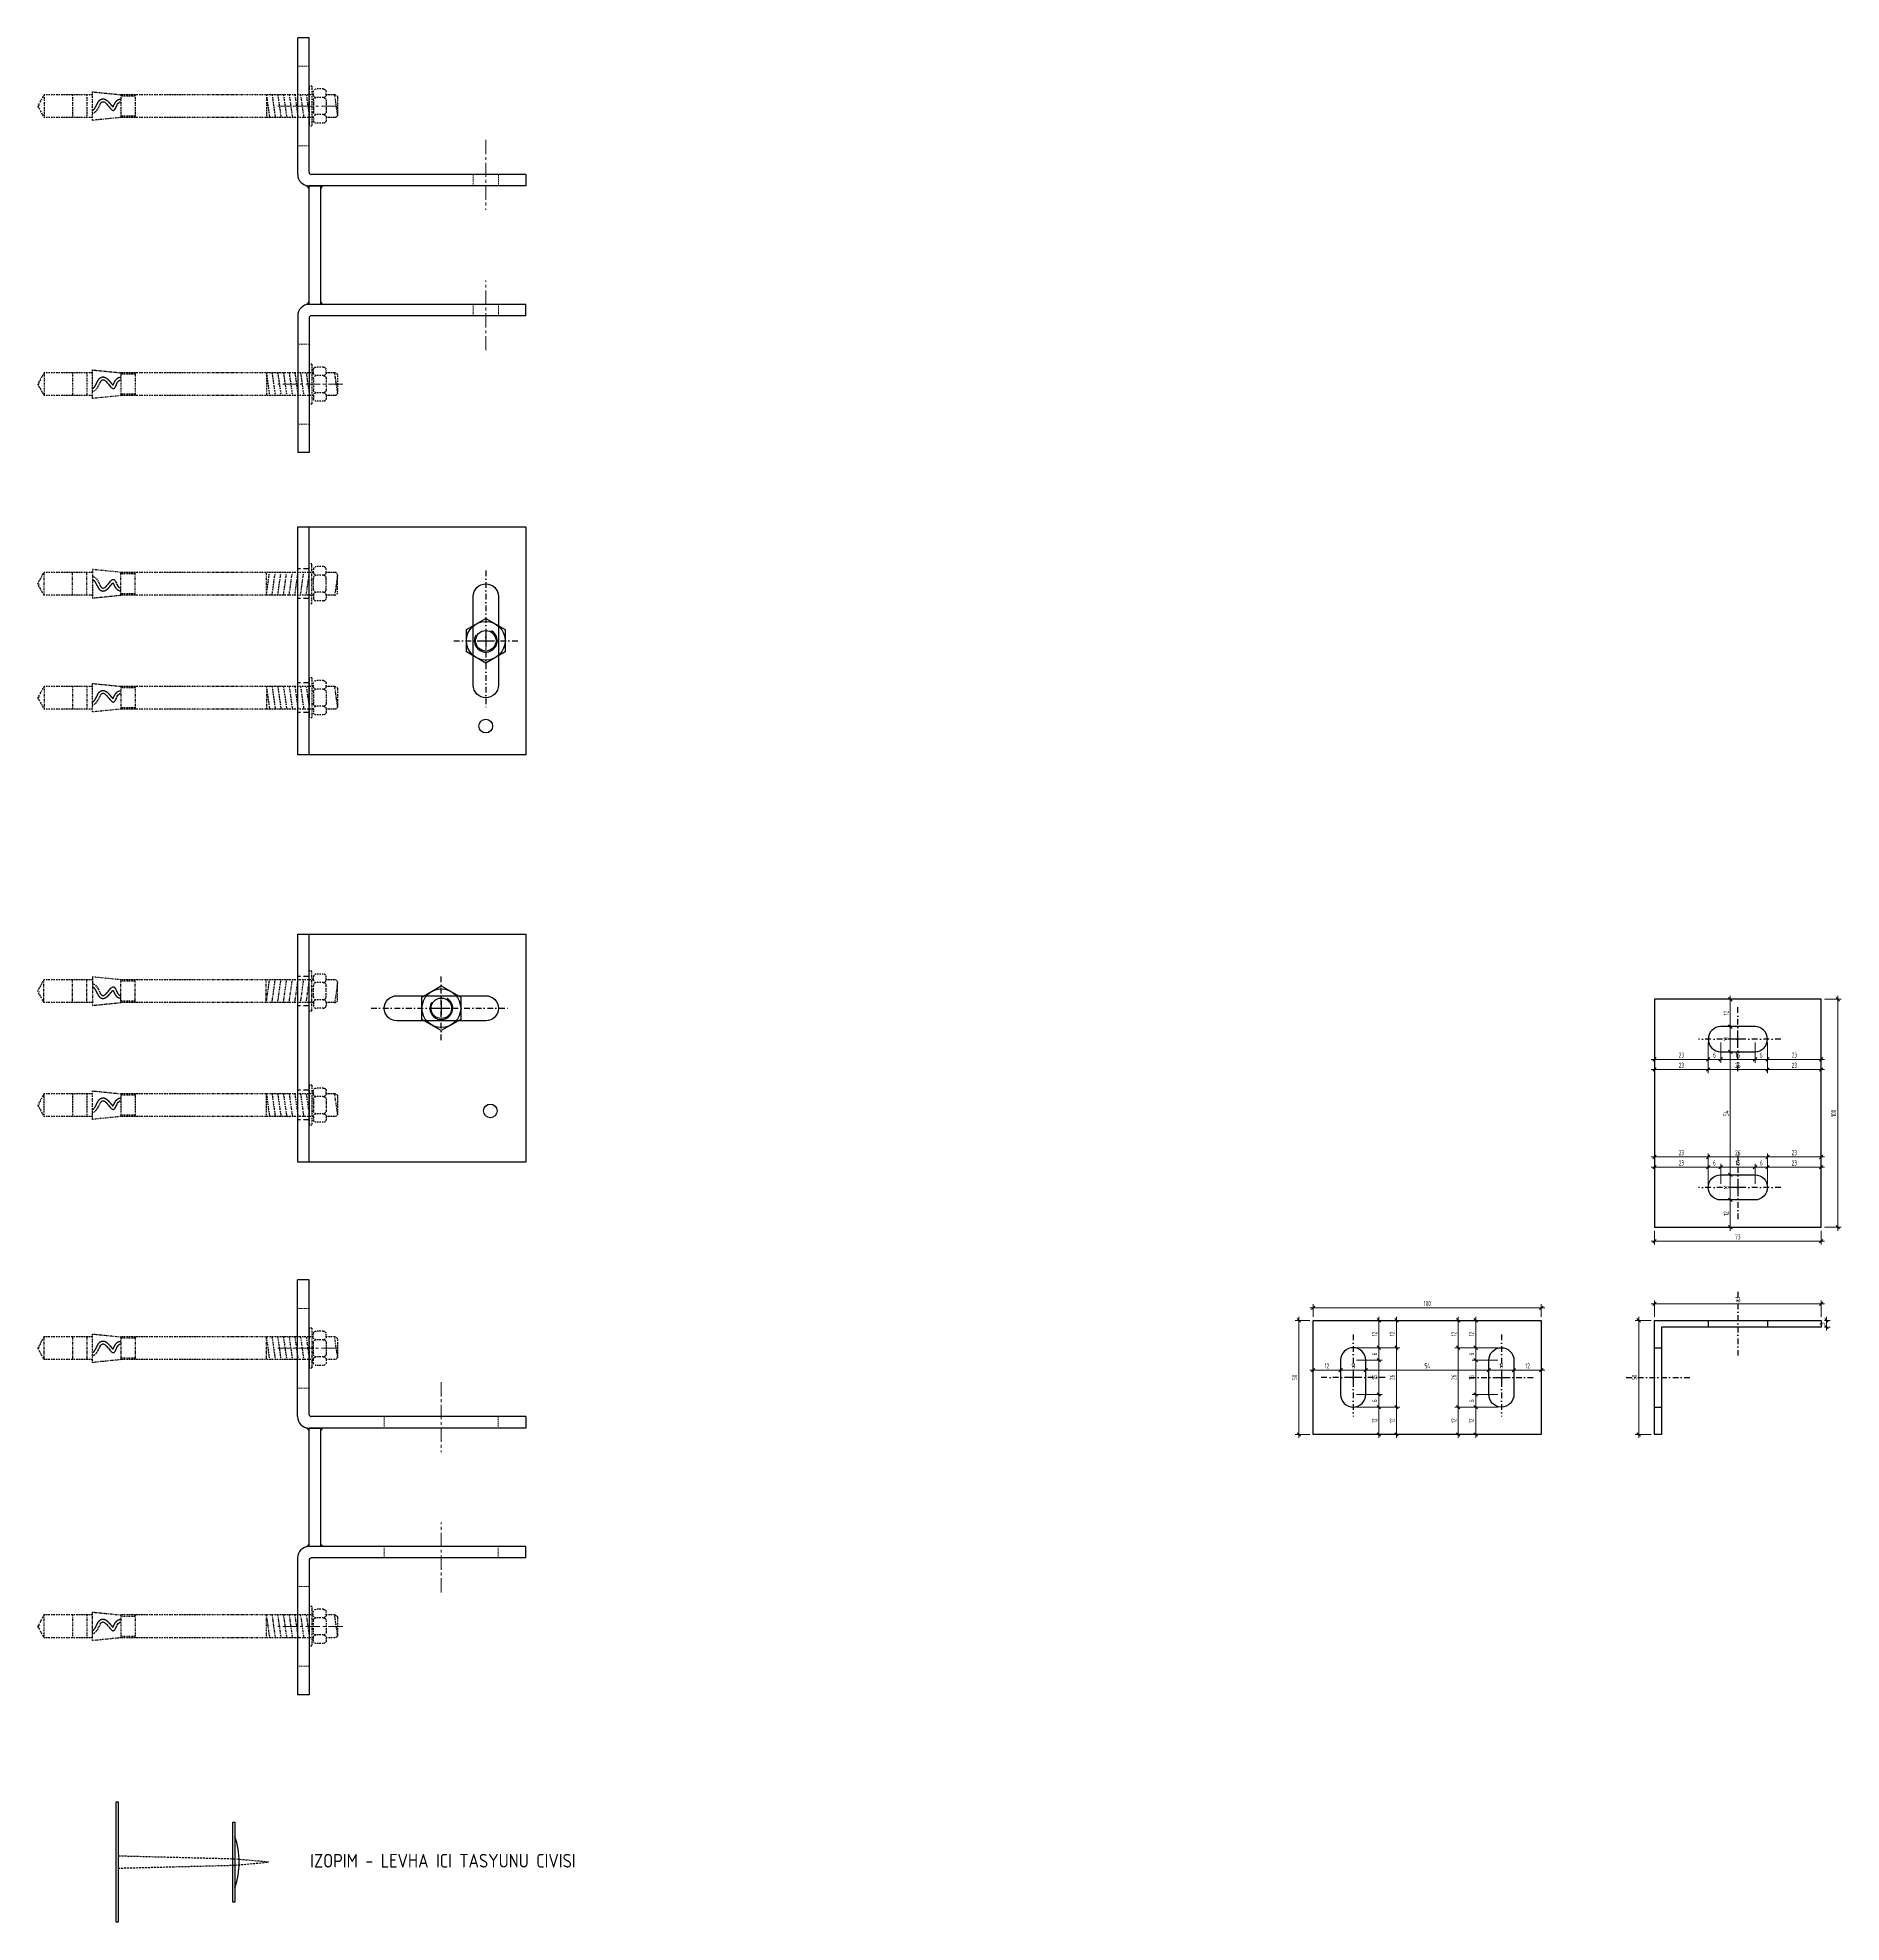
# Model space of a CAD drawing. Header units: millimetres. Extents: x -74804 to -74014, y 42042 to 42869.
import ezdxf

# ---------------------------------------------------------------- set-up
doc = ezdxf.new("R2010")
doc.units = ezdxf.units.MM
for name, pattern in [('CENTER', [2, 1.25, -0.25, 0.25, -0.25]), ('DASHDOT', [1, 0.5, -0.25, 0, -0.25]), ('HIDDEN', [0.375, 0.25, -0.125]), ('HIDDEN2', [0.1875, 0.125, -0.0625])]:
    doc.linetypes.add(name, pattern=pattern)
for name, color, linetype in [('ART_AKS', 1, 'DASHDOT'), ('ART_ANKRAJ', 83, 'Continuous'), ('ART_DUBEL', 55, 'Continuous'), ('ART_IZOPIM', 44, 'Continuous'), ('ART_YZ', 3, 'Continuous'), ('ART_ÖLÇÜ', 151, 'Continuous'), ('GÖR-PROFIL', 172, 'Continuous'), ('Vida-Aksesuar', 8, 'Continuous'), ('ÇELİK', 62, 'Continuous')]:
    doc.layers.add(name, color=color, linetype=linetype)
doc.layers.add('ART_AKSESUAR', color=11, linetype='Continuous', lineweight=13)
doc.styles.add('YZ', font='archs.shx', dxfattribs={"width": 0.7})
doc.dimstyles.new('1-1', dxfattribs={"dimscale": 0.75, "dimtxt": 3, "dimasz": 2, "dimexe": 2, "dimexo": 2, "dimgap": 1, "dimtad": 1, "dimdec": 0, "dimlfac": -1, "dimzin": 0, "dimdsep": 46, "dimtxsty": 'YZ', "dimblk": 'OBLIQUE', "dimcen": 1, "dimdle": 2, "dimclrt": 256, "dimadec": 0, "dimazin": 0, "dimtfac": 1, "dimtdec": 0, "dimtofl": 0, "dimtmove": 1, "dimatfit": 3, "dimfxl": 1, "dimtolj": 1, "dimtzin": 0, "dimlwd": 5, "dimlwe": 5, "dimarcsym": 0})

# ---------------------------------------------------------------- blocks, each defined once
blk = doc.blocks.new("120'lik_Dubel")
at = {"layer": 'ART_DUBEL', "linetype": 'DASHDOT'}
for p, q in [((9439.29, 62684.62), (9444.29, 62687.37)), ((9439.29, 62663.37), (9439.29, 62684.62)), ((9439.29, 62684.62), (9449.29, 62684.62)), ((9444.29, 62687.37), (9449.29, 62684.62)), ((9449.29, 62663.37), (9449.29, 62684.62)), ((9439.29, 62672.12), (9449.29, 62672.12)), ((9439.29, 62665.87), (9449.29, 62665.87)), ((9441.12, 62658.89), (9441.11, 62658.8)), ((9441.11, 62658.8), (9441.11, 62658.72)), ((9441.11, 62658.72), (9441.11, 62658.64)), ((9441.11, 62658.64), (9441.12, 62658.56)), ((9441.14, 62659.05), (9441.12, 62658.97)), ((9441.12, 62658.97), (9441.12, 62658.89)), ((9441.12, 62658.56), (9441.12, 62658.48)), ((9441.12, 62658.48), (9441.14, 62658.4)), ((9441.15, 62659.13), (9441.14, 62659.05)), ((9441.14, 62658.4), (9441.15, 62658.32)), ((9441.17, 62659.22), (9441.15, 62659.13)), ((9441.15, 62658.32), (9441.17, 62658.24)), ((9441.19, 62659.3), (9441.17, 62659.22)), ((9441.17, 62658.24), (9441.18, 62658.17)), ((9441.21, 62659.38), (9441.19, 62659.3)), ((9441.24, 62659.46), (9441.21, 62659.38)), ((9441.27, 62659.53), (9441.24, 62659.46)), ((9441.31, 62659.61), (9441.27, 62659.53)), ((9441.34, 62659.68), (9441.31, 62659.61)), ((9441.38, 62659.76), (9441.34, 62659.68)), ((9441.42, 62659.83), (9441.38, 62659.76)), ((9441.47, 62659.9), (9441.42, 62659.83)), ((9441.51, 62659.96), (9441.47, 62659.9)), ((9441.56, 62660.03), (9441.51, 62659.96)), ((9441.61, 62660.09), (9441.56, 62660.03)), ((9441.66, 62660.16), (9441.61, 62660.09)), ((9441.71, 62660.22), (9441.66, 62660.16)), ((9441.77, 62660.27), (9441.71, 62660.22)), ((9441.82, 62660.33), (9441.77, 62660.27)), ((9441.88, 62660.39), (9441.82, 62660.33)), ((9441.94, 62660.44), (9441.88, 62660.39)), ((9442, 62660.49), (9441.94, 62660.44)), ((9442.06, 62660.54), (9442, 62660.49)), ((9442.12, 62660.59), (9442.06, 62660.54)), ((9442.19, 62660.64), (9442.12, 62660.59)), ((9442.25, 62660.69), (9442.19, 62660.64)), ((9442.31, 62660.73), (9442.25, 62660.69)), ((9442.38, 62660.78), (9442.31, 62660.73)), ((9442.44, 62659.13), (9442.35, 62658.86)), ((9442.35, 62658.86), (9442.35, 62658.59)), ((9442.35, 62658.59), (9442.44, 62658.3)), ((9442.45, 62660.82), (9442.38, 62660.78)), ((9442.63, 62659.39), (9442.44, 62659.13)), ((9442.44, 62658.3), (9442.61, 62658.01)), ((9442.52, 62660.87), (9442.45, 62660.82)), ((9442.59, 62660.91), (9442.52, 62660.87)), ((9442.66, 62660.95), (9442.59, 62660.91)), ((9442.93, 62659.65), (9442.63, 62659.39)), ((9442.73, 62660.99), (9442.66, 62660.95)), ((9442.8, 62661.03), (9442.73, 62660.99)), ((9442.87, 62661.07), (9442.8, 62661.03)), ((9442.94, 62661.11), (9442.87, 62661.07)), ((9443.34, 62659.92), (9442.93, 62659.65)), ((9443.02, 62661.15), (9442.94, 62661.11)), ((9443.09, 62661.19), (9443.02, 62661.15)), ((9443.17, 62661.23), (9443.09, 62661.19)), ((9443.24, 62661.27), (9443.17, 62661.23)), ((9443.32, 62661.3), (9443.24, 62661.27)), ((9443.39, 62661.34), (9443.32, 62661.3)), ((9443.87, 62660.19), (9443.34, 62659.92)), ((9443.47, 62661.38), (9443.39, 62661.34)), ((9443.55, 62661.42), (9443.47, 62661.38)), ((9443.62, 62661.45), (9443.55, 62661.42)), ((9443.7, 62661.49), (9443.62, 62661.45)), ((9443.78, 62661.53), (9443.7, 62661.49)), ((9443.85, 62661.56), (9443.78, 62661.53)), ((9443.93, 62661.6), (9443.85, 62661.56)), ((9444.48, 62660.47), (9443.87, 62660.19)), ((9444.01, 62661.64), (9443.93, 62661.6)), ((9444.08, 62661.67), (9444.01, 62661.64)), ((9444.16, 62661.71), (9444.08, 62661.67)), ((9444.23, 62661.75), (9444.16, 62661.71)), ((9444.31, 62661.79), (9444.23, 62661.75)), ((9444.38, 62661.83), (9444.31, 62661.79)), ((9444.46, 62661.86), (9444.38, 62661.83)), ((9444.53, 62661.9), (9444.46, 62661.86)), ((9445.12, 62660.79), (9444.48, 62660.47)), ((9444.6, 62661.94), (9444.53, 62661.9)), ((9444.68, 62661.98), (9444.6, 62661.94)), ((9444.75, 62662.02), (9444.68, 62661.98)), ((9444.82, 62662.06), (9444.75, 62662.02)), ((9444.89, 62662.1), (9444.82, 62662.06)), ((9444.96, 62662.14), (9444.89, 62662.1)), ((9445.02, 62662.18), (9444.96, 62662.14)), ((9445.09, 62662.22), (9445.02, 62662.18)), ((9445.15, 62662.26), (9445.09, 62662.22)), ((9445.77, 62661.16), (9445.12, 62660.79)), ((9445.22, 62662.3), (9445.15, 62662.26)), ((9445.28, 62662.35), (9445.22, 62662.3)), ((9445.34, 62662.39), (9445.28, 62662.35)), ((9445.4, 62662.43), (9445.34, 62662.39)), ((9445.45, 62662.47), (9445.4, 62662.43)), ((9445.51, 62662.51), (9445.45, 62662.47)), ((9445.56, 62662.56), (9445.51, 62662.51)), ((9445.61, 62662.6), (9445.56, 62662.56)), ((9445.66, 62662.64), (9445.61, 62662.6)), ((9445.71, 62662.69), (9445.66, 62662.64)), ((9445.76, 62662.73), (9445.71, 62662.69)), ((9445.8, 62662.78), (9445.76, 62662.73)), ((9446.38, 62661.59), (9445.77, 62661.16)), ((9445.85, 62662.83), (9445.8, 62662.78)), ((9445.9, 62662.88), (9445.85, 62662.83)), ((9445.94, 62662.93), (9445.9, 62662.88)), ((9445.98, 62662.98), (9445.94, 62662.93)), ((9446.03, 62663.04), (9445.98, 62662.98)), ((9446.07, 62663.1), (9446.03, 62663.04)), ((9446.11, 62663.16), (9446.07, 62663.1)), ((9446.14, 62663.21), (9446.11, 62663.16)), ((9446.17, 62663.27), (9446.14, 62663.21)), ((9446.2, 62663.32), (9446.17, 62663.27)), ((9446.22, 62663.37), (9446.2, 62663.32)), ((9446.9, 62662.09), (9446.38, 62661.59)), ((9447.3, 62662.68), (9446.9, 62662.09)), ((9447.54, 62663.37), (9447.3, 62662.68)), ((9439.29, 62566.5), (9439.29, 62650.87)), ((9439.91, 62644.62), (9439.91, 62650.87)), ((9441.2, 62651.16), (9441.16, 62650.87)), ((9441.18, 62658.17), (9441.2, 62658.09)), ((9441.2, 62658.09), (9441.23, 62658.02)), ((9441.25, 62651.42), (9441.2, 62651.16)), ((9441.23, 62658.02), (9441.25, 62657.95)), ((9441.25, 62657.95), (9441.28, 62657.88)), ((9441.3, 62651.64), (9441.25, 62651.42)), ((9441.28, 62657.88), (9441.31, 62657.81)), ((9441.37, 62651.83), (9441.3, 62651.64)), ((9441.31, 62657.81), (9441.34, 62657.75)), ((9441.34, 62657.75), (9441.37, 62657.68)), ((9441.37, 62657.68), (9441.4, 62657.62)), ((9441.44, 62651.99), (9441.37, 62651.83)), ((9441.4, 62657.62), (9441.44, 62657.56)), ((9441.44, 62657.56), (9441.47, 62657.5)), ((9441.51, 62652.13), (9441.44, 62651.99)), ((9441.47, 62657.5), (9441.51, 62657.44)), ((9441.51, 62657.44), (9441.54, 62657.38)), ((9441.58, 62652.26), (9441.51, 62652.13)), ((9441.54, 62657.38), (9441.58, 62657.32)), ((9441.58, 62657.32), (9441.62, 62657.26)), ((9441.66, 62652.37), (9441.58, 62652.26)), ((9441.62, 62657.26), (9441.66, 62657.21)), ((9441.66, 62657.21), (9441.7, 62657.16)), ((9441.73, 62652.47), (9441.66, 62652.37)), ((9441.7, 62657.16), (9441.74, 62657.1)), ((9441.81, 62652.56), (9441.73, 62652.47)), ((9441.74, 62657.1), (9441.78, 62657.05)), ((9441.78, 62657.05), (9441.82, 62657)), ((9441.88, 62652.65), (9441.81, 62652.56)), ((9441.82, 62657), (9441.87, 62656.95)), ((9441.87, 62656.95), (9441.91, 62656.89)), ((9441.95, 62652.72), (9441.88, 62652.65)), ((9441.91, 62656.89), (9441.95, 62656.84)), ((9441.95, 62656.84), (9442, 62656.79)), ((9442.02, 62652.8), (9441.95, 62652.72)), ((9442, 62656.79), (9442.04, 62656.75)), ((9442.09, 62652.86), (9442.02, 62652.8)), ((9442.04, 62656.75), (9442.09, 62656.7)), ((9442.09, 62656.7), (9442.14, 62656.65)), ((9442.16, 62652.93), (9442.09, 62652.86)), ((9442.14, 62656.65), (9442.18, 62656.6)), ((9442.23, 62652.99), (9442.16, 62652.93)), ((9442.18, 62656.6), (9442.23, 62656.55)), ((9442.23, 62656.55), (9442.28, 62656.5)), ((9442.3, 62653.05), (9442.23, 62652.99)), ((9442.28, 62656.5), (9442.32, 62656.46)), ((9442.37, 62653.1), (9442.3, 62653.05)), ((9442.32, 62656.46), (9442.37, 62656.41)), ((9442.37, 62656.41), (9442.42, 62656.36)), ((9442.44, 62653.16), (9442.37, 62653.1)), ((9442.46, 62651.31), (9442.41, 62650.87)), ((9442.42, 62656.36), (9442.47, 62656.32)), ((9442.51, 62653.21), (9442.44, 62653.16)), ((9442.68, 62651.7), (9442.46, 62651.31)), ((9442.47, 62656.32), (9442.52, 62656.27)), ((9442.59, 62653.26), (9442.51, 62653.21)), ((9442.52, 62656.27), (9442.57, 62656.23)), ((9442.57, 62656.23), (9442.62, 62656.18)), ((9442.66, 62653.31), (9442.59, 62653.26)), ((9442.61, 62658.01), (9442.85, 62657.71)), ((9442.62, 62656.18), (9442.67, 62656.13)), ((9442.73, 62653.35), (9442.66, 62653.31)), ((9442.67, 62656.13), (9442.72, 62656.09)), ((9443.03, 62652.05), (9442.68, 62651.7)), ((9442.72, 62656.09), (9442.77, 62656.04)), ((9442.8, 62653.4), (9442.73, 62653.35)), ((9442.77, 62656.04), (9442.82, 62656)), ((9442.88, 62653.44), (9442.8, 62653.4)), ((9442.82, 62656), (9442.87, 62655.95)), ((9442.85, 62657.71), (9443.15, 62657.39)), ((9442.87, 62655.95), (9442.92, 62655.91)), ((9442.95, 62653.49), (9442.88, 62653.44)), ((9442.92, 62655.91), (9442.97, 62655.87)), ((9443.02, 62653.53), (9442.95, 62653.49)), ((9442.97, 62655.87), (9443.02, 62655.82)), ((9443.02, 62655.82), (9443.07, 62655.78)), ((9443.09, 62653.57), (9443.02, 62653.53)), ((9443.46, 62652.35), (9443.03, 62652.05)), ((9443.07, 62655.78), (9443.12, 62655.73)), ((9443.16, 62653.61), (9443.09, 62653.57)), ((9443.12, 62655.73), (9443.17, 62655.69)), ((9443.15, 62657.39), (9443.51, 62657.06)), ((9443.24, 62653.65), (9443.16, 62653.61)), ((9443.17, 62655.69), (9443.22, 62655.65)), ((9443.22, 62655.65), (9443.28, 62655.6)), ((9443.31, 62653.69), (9443.24, 62653.65)), ((9443.28, 62655.6), (9443.33, 62655.56)), ((9443.38, 62653.72), (9443.31, 62653.69)), ((9443.33, 62655.56), (9443.38, 62655.52)), ((9443.38, 62655.52), (9443.43, 62655.47)), ((9443.45, 62653.76), (9443.38, 62653.72)), ((9443.43, 62655.47), (9443.48, 62655.43)), ((9443.52, 62653.8), (9443.45, 62653.76)), ((9443.96, 62652.62), (9443.46, 62652.35)), ((9443.48, 62655.43), (9443.53, 62655.39)), ((9443.51, 62657.06), (9443.89, 62656.72)), ((9443.59, 62653.83), (9443.52, 62653.8)), ((9443.53, 62655.39), (9443.58, 62655.35)), ((9443.58, 62655.35), (9443.63, 62655.31)), ((9443.65, 62653.86), (9443.59, 62653.83)), ((9443.63, 62655.31), (9443.68, 62655.26)), ((9443.72, 62653.9), (9443.65, 62653.86)), ((9443.68, 62655.26), (9443.73, 62655.22)), ((9443.79, 62653.93), (9443.72, 62653.9)), ((9443.73, 62655.22), (9443.77, 62655.18)), ((9443.77, 62655.18), (9443.82, 62655.14)), ((9443.85, 62653.96), (9443.79, 62653.93)), ((9443.82, 62655.14), (9443.87, 62655.1)), ((9443.92, 62653.99), (9443.85, 62653.96)), ((9443.87, 62655.1), (9443.92, 62655.06)), ((9443.89, 62656.72), (9444.29, 62656.38)), ((9443.92, 62655.06), (9443.96, 62655.02)), ((9443.98, 62654.02), (9443.92, 62653.99)), ((9443.96, 62655.02), (9444.01, 62654.98)), ((9444.47, 62652.87), (9443.96, 62652.62)), ((9444.04, 62654.05), (9443.98, 62654.02)), ((9444.01, 62654.98), (9444.06, 62654.94)), ((9444.1, 62654.08), (9444.04, 62654.05)), ((9444.06, 62654.94), (9444.1, 62654.9)), ((9444.1, 62654.9), (9444.15, 62654.87)), ((9444.16, 62654.11), (9444.1, 62654.08)), ((9444.15, 62654.87), (9444.19, 62654.83)), ((9444.22, 62654.13), (9444.16, 62654.11)), ((9444.19, 62654.83), (9444.23, 62654.79)), ((9444.28, 62654.16), (9444.22, 62654.13)), ((9444.23, 62654.79), (9444.27, 62654.75)), ((9444.27, 62654.75), (9444.31, 62654.72)), ((9444.33, 62654.18), (9444.28, 62654.16)), ((9444.29, 62656.38), (9444.68, 62656.05)), ((9444.31, 62654.72), (9444.35, 62654.68)), ((9444.38, 62654.21), (9444.33, 62654.18)), ((9444.35, 62654.68), (9444.39, 62654.65)), ((9444.42, 62654.23), (9444.38, 62654.21)), ((9444.39, 62654.65), (9444.43, 62654.62)), ((9444.47, 62654.25), (9444.42, 62654.23)), ((9444.43, 62654.62), (9444.46, 62654.59)), ((9444.46, 62654.59), (9444.49, 62654.56)), ((9444.5, 62654.27), (9444.47, 62654.25)), ((9444.95, 62653.1), (9444.47, 62652.87)), ((9444.49, 62654.56), (9444.52, 62654.53)), ((9444.54, 62654.29), (9444.5, 62654.27)), ((9444.52, 62654.53), (9444.55, 62654.5)), ((9444.57, 62654.31), (9444.54, 62654.29)), ((9444.55, 62654.5), (9444.57, 62654.48)), ((9444.57, 62654.48), (9444.6, 62654.46)), ((9444.59, 62654.33), (9444.57, 62654.31)), ((9444.61, 62654.35), (9444.59, 62654.33)), ((9444.6, 62654.46), (9444.61, 62654.44)), ((9444.61, 62654.44), (9444.62, 62654.42)), ((9444.62, 62654.36), (9444.61, 62654.35)), ((9444.62, 62654.42), (9444.63, 62654.4)), ((9444.63, 62654.38), (9444.62, 62654.36)), ((9444.63, 62654.4), (9444.63, 62654.38)), ((9444.68, 62656.05), (9445.06, 62655.73)), ((9445.38, 62653.31), (9444.95, 62653.1)), ((9445.06, 62655.73), (9445.41, 62655.42)), ((9445.72, 62653.52), (9445.38, 62653.31)), ((9445.41, 62655.42), (9445.71, 62655.12)), ((9445.71, 62655.12), (9445.94, 62654.85)), ((9445.97, 62653.73), (9445.72, 62653.52)), ((9445.94, 62654.85), (9446.1, 62654.6)), ((9446.12, 62653.93), (9445.97, 62653.73)), ((9446.1, 62654.6), (9446.19, 62654.37)), ((9446.2, 62654.15), (9446.12, 62653.93)), ((9446.19, 62654.37), (9446.2, 62654.15)), ((9448.66, 62644.62), (9448.66, 62650.87)), ((9439.29, 62644.62), (9449.29, 62644.62)), ((9439.29, 62587.12), (9449.29, 62587.12)), ((9439.29, 62587.12), (9449.29, 62585.71)), ((9439.29, 62584.62), (9449.29, 62583.21)), ((9439.89, 62585.73), (9439.89, 62585.73)), ((9439.29, 62582.12), (9449.29, 62580.71)), ((9439.29, 62579.62), (9449.29, 62578.21)), ((9439.29, 62577.12), (9449.29, 62575.71)), ((9435.54, 62568.37), (9453.04, 62568.37)), ((9435.54, 62567.12), (9435.54, 62568.37)), ((9439.29, 62574.62), (9449.29, 62573.21)), ((9439.29, 62572.12), (9449.29, 62570.71)), ((9439.29, 62569.62), (9448.13, 62568.37)), ((9453.04, 62567.12), (9453.04, 62568.37)), ((9435.54, 62567.12), (9453.04, 62567.12)), ((9436.79, 62562.12), (9436.79, 62565.25)), ((9439.29, 62566.5), (9438.04, 62566.5)), ((9439.29, 62560.87), (9438.04, 62560.87)), ((9440.54, 62562.12), (9440.54, 62565.25)), ((9441.79, 62566.5), (9446.79, 62566.5)), ((9449.29, 62566.5), (9450.54, 62566.5)), ((9449.29, 62560.87), (9450.54, 62560.87)), ((9449.29, 62557.12), (9449.29, 62560.87)), ((9451.79, 62562.12), (9451.79, 62565.25)), ((9440.54, 62555.87), (9448.04, 62555.87))]:
    blk.add_line(p, q, dxfattribs=at)
blk.add_lwpolyline([(9448.13, 62555.87), (9439.29, 62557.12), (9439.29, 62560.87, 0.414214), (9440.54, 62562.12, 0.414214), (9441.79, 62560.87), (9446.79, 62560.87, 0.414214), (9448.04, 62562.12), (9448.04, 62565.25, -0.414214), (9449.29, 62566.5), (9449.29, 62650.87), (9450.54, 62663.37), (9438.04, 62663.37), (9439.29, 62650.87), (9449.29, 62650.87)], format="xyb", dxfattribs=at)
for centre, start, end in [((9438.04, 62565.25), 90, 180), ((9438.04, 62562.12), 180, 270), ((9439.29, 62565.25), 0, 90), ((9441.79, 62565.25), 90, 180), ((9446.79, 62565.25), 0, 90), ((9449.29, 62562.12), 180, 270), ((9450.54, 62565.25), 0, 90), ((9450.54, 62562.12), 270, 0), ((9440.54, 62557.12), 180, 270), ((9448.04, 62557.12), 270, 0)]:
    blk.add_arc(centre, 1.25, start, end, dxfattribs=at)
blk.add_solid([(9444.23, 62686.99), (9444.46, 62686.75), (9443.63, 62686.17)], dxfattribs=at)
blk = doc.blocks.new('yatay ankraj')
at = {"layer": 'ART_AKS', "ltscale": 5}
for p, q in [((18561.2, 1554.47), (18561.2, 1582.45)), ((18530.4, 1568.46), (18590.4, 1568.46))]:
    blk.add_line(p, q, dxfattribs=at)
at = {"layer": 'ART_ANKRAJ', "ltscale": 10}
blk.add_line((18503.2, 1500.96), (18503.2, 1600.96), dxfattribs=at)
blk.add_lwpolyline([(18498.2, 1600.96), (18598.2, 1600.96), (18598.2, 1500.96), (18498.2, 1500.96), (18498.2, 1600.96)], dxfattribs=at)
blk.add_lwpolyline([(18541.7, 1573.96), (18580.7, 1573.96, -0.414214), (18586.2, 1568.46), (18586.2, 1568.46, -0.414214), (18580.7, 1562.96), (18541.7, 1562.96, -0.414214), (18536.2, 1568.46), (18536.2, 1568.46, -0.414214)], format="xyb", close=True, dxfattribs=at)
blk.add_circle((18582.69, 1523.46), 3, dxfattribs=at)
at = {"layer": 'Vida-Aksesuar'}
for p, q in [((18561.2, 1571.76), (18561.2, 1565.46)), ((18557.5, 1568.46), (18564.6, 1568.46))]:
    blk.add_line(p, q, dxfattribs=at)
blk.add_lwpolyline([(18552.7, 1563.55), (18552.7, 1573.37), (18561.2, 1578.28), (18569.7, 1573.37), (18569.7, 1563.55), (18561.2, 1558.65)], close=True, dxfattribs=at)
for radius in [8.5, 4.5]:
    blk.add_circle((18561.2, 1568.46), radius, dxfattribs=at)
blk.add_arc((18561.2, 1568.46), 5, 150, 60, dxfattribs=at)
at = {"layer": 'ÇELİK', "linetype": 'HIDDEN', "ltscale": 10}
for p, q in [((18503.2, 1582.46), (18498.2, 1582.46)), ((18503.2, 1569.46), (18498.2, 1569.46)), ((18503.2, 1532.46), (18498.2, 1532.46)), ((18503.2, 1519.46), (18498.2, 1519.46))]:
    blk.add_line(p, q, dxfattribs=at)
at = {"layer": 'ART_AKSESUAR', "extrusion": (0, 0, -1), "xscale": -1, "zscale": -1, "rotation": 270}
blk.add_blockref("120'lik_Dubel", (-81071.57, -7868.33), dxfattribs=at)
at = {"layer": 'ART_AKSESUAR', "extrusion": (0, 0, -1), "zscale": -1, "rotation": 270}
blk.add_blockref("120'lik_Dubel", (-81071.57, 10970.25), dxfattribs=at)
blk = doc.blocks.new('*U10')
at = {"layer": 'ART_AKS', "ltscale": 5}
for p, q in [((18769.43, 1581.76), (18769.43, 1521.75)), ((18755.44, 1550.96), (18783.41, 1550.96))]:
    blk.add_line(p, q, dxfattribs=at)
at = {"layer": 'ART_ANKRAJ', "ltscale": 10}
blk.add_line((18691.94, 1500.96), (18691.94, 1600.96), dxfattribs=at)
blk.add_lwpolyline([(18686.94, 1600.96), (18786.93, 1600.96), (18786.93, 1500.96), (18686.94, 1500.96), (18686.94, 1600.96)], dxfattribs=at)
blk.add_lwpolyline([(18774.93, 1570.46), (18774.93, 1531.46, -0.414214), (18769.43, 1525.96), (18769.43, 1525.96, -0.414214), (18763.93, 1531.46), (18763.93, 1570.46, -0.414214), (18769.43, 1575.96), (18769.43, 1575.96, -0.414214)], format="xyb", close=True, dxfattribs=at)
blk.add_circle((18769.42, 1513.5), 3, dxfattribs=at)
at = {"layer": 'Vida-Aksesuar'}
for p, q in [((18765.73, 1550.96), (18772.83, 1550.96)), ((18769.43, 1554.26), (18769.43, 1547.96))]:
    blk.add_line(p, q, dxfattribs=at)
blk.add_lwpolyline([(18760.93, 1546.05), (18760.93, 1555.87), (18769.43, 1560.78), (18777.93, 1555.87), (18777.93, 1546.05), (18769.43, 1541.15)], close=True, dxfattribs=at)
for radius in [8.5, 4.5]:
    blk.add_circle((18769.43, 1550.96), radius, dxfattribs=at)
blk.add_arc((18769.43, 1550.96), 5, 150, 60, dxfattribs=at)
at = {"layer": 'ÇELİK', "linetype": 'HIDDEN', "ltscale": 10}
for p, q in [((18691.94, 1582.46), (18686.94, 1582.46)), ((18691.94, 1569.46), (18686.94, 1569.46)), ((18691.94, 1532.46), (18686.94, 1532.46)), ((18691.94, 1519.46), (18686.94, 1519.46))]:
    blk.add_line(p, q, dxfattribs=at)
at = {"layer": 'ART_DUBEL', "extrusion": (0, 0, -1), "xscale": -1, "zscale": -1, "rotation": 270}
blk.add_blockref("120'lik_Dubel", (-81260.31, -7868.33), dxfattribs=at)
at = {"layer": 'ART_DUBEL', "extrusion": (0, 0, -1), "zscale": -1, "rotation": 270}
blk.add_blockref("120'lik_Dubel", (-81260.31, 10970.25), dxfattribs=at)
blk = doc.blocks.new('*U12')
at = {"layer": 'ART_ANKRAJ'}
for points in [[(17845.69, 1340.05), (17845.69, 1338.83), (17847.13, 1338.83, -0.267221)], [(17897.69, 1340.05), (17897.69, 1338.83), (17896.24, 1338.83, 0.267221)], [(17845.69, 1332.61), (17845.69, 1333.83), (17847.13, 1333.83, 0.267221)], [(17897.69, 1332.61), (17897.69, 1333.83), (17896.24, 1333.83, -0.267221)]]:
    blk.add_hatch(color=256, dxfattribs=at).paths.add_polyline_path(points)
at = {"layer": 'ART_ANKRAJ', "color": 0, "linetype": 'CENTER', "lineweight": 5, "ltscale": 5}
for p, q in [((17810.69, 1324.03), (17810.69, 1352.5)), ((17932.69, 1327.18), (17932.69, 1352.5)), ((17825.54, 1280.83), (17856.2, 1280.83)), ((17917.83, 1280.83), (17887.17, 1280.83))]:
    blk.add_line(p, q, dxfattribs=at)
at = {"layer": 'ART_ANKRAJ'}
for p, q in [((17840.69, 1343.83), (17780.69, 1343.83)), ((17780.69, 1338.83), (17780.69, 1343.83)), ((17902.69, 1343.83), (17962.69, 1343.83)), ((17962.69, 1338.83), (17962.69, 1343.83)), ((17839.69, 1338.83), (17780.69, 1338.83)), ((17840.69, 1243.83), (17840.69, 1337.83)), ((17845.69, 1243.83), (17845.69, 1338.83)), ((17897.69, 1243.83), (17897.69, 1338.83)), ((17902.69, 1243.83), (17902.69, 1337.83)), ((17903.69, 1338.83), (17962.69, 1338.83)), ((17840.69, 1243.83), (17845.69, 1243.83)), ((17902.69, 1243.83), (17897.69, 1243.83))]:
    blk.add_line(p, q, dxfattribs=at)
at = {"layer": 'ART_ANKRAJ', "color": 0, "linetype": 'HIDDEN2', "lineweight": 5, "ltscale": 5}
for p, q in [((17793.19, 1338.83), (17793.19, 1343.83)), ((17828.19, 1338.83), (17828.19, 1343.83)), ((17915.19, 1338.83), (17915.19, 1343.83)), ((17950.19, 1338.83), (17950.19, 1343.83)), ((17840.69, 1305.83), (17845.69, 1305.83)), ((17902.69, 1305.83), (17897.69, 1305.83)), ((17840.69, 1255.83), (17845.69, 1255.83)), ((17902.69, 1255.83), (17897.69, 1255.83))]:
    blk.add_line(p, q, dxfattribs=at)
at = {"layer": 'ART_ANKRAJ'}
blk.add_lwpolyline([(17897.69, 1333.83), (17845.69, 1333.83), (17845.69, 1338.83), (17897.69, 1338.83)], close=True, dxfattribs=at)
for centre, radius, start, end in [((17840.69, 1338.83), 5, 0, 90), ((17847.47, 1340.69), 1.89, 199.81383, 259.65808), ((17895.9, 1340.69), 1.89, 280.34192, 340.18617), ((17902.69, 1338.83), 5, 90, 180), ((17839.69, 1337.83), 1, 0, 90), ((17847.47, 1331.97), 1.89, 100.34192, 160.18617), ((17895.9, 1331.97), 1.89, 19.81383, 79.65808), ((17903.69, 1337.83), 1, 90, 180)]:
    blk.add_arc(centre, radius, start, end, dxfattribs=at)
at = {"layer": 'ART_AKSESUAR', "extrusion": (0, 0, -1), "zscale": -1}
for p in [(-27254.98, -61229.54), (-27376.98, -61229.54)]:
    blk.add_blockref("120'lik_Dubel", p, dxfattribs=at)
blk = doc.blocks.new('*U11')
at = {"layer": 'ART_ANKRAJ'}
for points in [[(18066.2, 1335.05), (18066.2, 1333.83), (18067.65, 1333.83, -0.267221)], [(18118.2, 1335.05), (18118.2, 1333.83), (18116.76, 1333.83, 0.267221)], [(18066.2, 1327.61), (18066.2, 1328.83), (18067.65, 1328.83, 0.267221)], [(18118.2, 1327.61), (18118.2, 1328.83), (18116.76, 1328.83, -0.267221)]]:
    blk.add_hatch(color=256, dxfattribs=at).paths.add_polyline_path(points)
at = {"layer": 'ART_ANKRAJ', "color": 0, "linetype": 'CENTER', "lineweight": 5, "ltscale": 5}
for p, q in [((18031.2, 1319.03), (18031.2, 1347.5)), ((18153.2, 1322.18), (18153.2, 1347.5)), ((18046.06, 1256.33), (18076.72, 1256.33)), ((18138.35, 1256.33), (18107.69, 1256.33))]:
    blk.add_line(p, q, dxfattribs=at)
at = {"layer": 'ART_ANKRAJ'}
for p, q in [((18061.2, 1338.83), (18001.2, 1338.83)), ((18001.2, 1333.83), (18001.2, 1338.83)), ((18060.2, 1333.83), (18001.2, 1333.83)), ((18061.2, 1238.83), (18061.2, 1332.83)), ((18066.2, 1238.83), (18066.2, 1333.83)), ((18118.2, 1238.83), (18118.2, 1333.83)), ((18123.2, 1338.83), (18183.2, 1338.83)), ((18123.2, 1238.83), (18123.2, 1332.83)), ((18124.2, 1333.83), (18183.2, 1333.83)), ((18183.2, 1333.83), (18183.2, 1338.83)), ((18061.2, 1238.83), (18066.2, 1238.83)), ((18123.2, 1238.83), (18118.2, 1238.83))]:
    blk.add_line(p, q, dxfattribs=at)
at = {"layer": 'ART_ANKRAJ', "color": 0, "linetype": 'HIDDEN2', "lineweight": 5, "ltscale": 5}
for p, q in [((18013.7, 1333.83), (18013.7, 1338.83)), ((18048.7, 1333.83), (18048.7, 1338.83)), ((18135.7, 1333.83), (18135.7, 1338.83)), ((18170.7, 1333.83), (18170.7, 1338.83)), ((18061.2, 1261.83), (18066.2, 1261.83)), ((18123.2, 1261.83), (18118.2, 1261.83)), ((18061.2, 1250.83), (18066.2, 1250.83)), ((18123.2, 1250.83), (18118.2, 1250.83))]:
    blk.add_line(p, q, dxfattribs=at)
at = {"layer": 'ART_ANKRAJ'}
blk.add_lwpolyline([(18118.2, 1328.83), (18066.2, 1328.83), (18066.2, 1333.83), (18118.2, 1333.83)], close=True, dxfattribs=at)
for centre, radius, start, end in [((18060.2, 1332.83), 1, 0, 90), ((18061.2, 1333.83), 5, 0, 90), ((18067.99, 1335.69), 1.89, 199.81383, 259.65808), ((18116.42, 1335.69), 1.89, 280.34192, 340.18617), ((18123.2, 1333.83), 5, 90, 180), ((18124.2, 1332.83), 1, 90, 180), ((18067.99, 1326.97), 1.89, 100.34192, 160.18617), ((18116.42, 1326.97), 1.89, 19.81383, 79.65808)]:
    blk.add_arc(centre, radius, start, end, dxfattribs=at)
at = {"layer": 'ART_AKSESUAR', "extrusion": (0, 0, -1), "zscale": -1}
for p in [(-27475.49, -61234.54), (-27597.49, -61234.54)]:
    blk.add_blockref("120'lik_Dubel", p, dxfattribs=at)
blk = doc.blocks.new('_OBLIQUE')
at = {"color": 0, "linetype": 'ByBlock'}
blk.add_line((-0.5, -0.5), (0.5, 0.5), dxfattribs=at)
blk = doc.blocks.new('*D35')
at = {"layer": 'ART_ÖLÇÜ', "color": 0, "lineweight": 5, "transparency": 16777216}
for p, q in [((-74246.58, 42284.67), (-74231.58, 42284.67)), ((-74245.08, 42283.01), (-74245.08, 42286.17)), ((-74233.08, 42283.01), (-74233.08, 42286.17))]:
    blk.add_line(p, q, dxfattribs=at)
at = {"layer": 'Defpoints', "color": 0, "transparency": 16777216}
for p in [(-74245.08, 42281.51), (-74233.08, 42284.67), (-74233.08, 42281.51)]:
    blk.add_point(p, dxfattribs=at)
at = {"layer": 'ART_ÖLÇÜ', "color": 0, "lineweight": 5, "transparency": 16777216, "xscale": 1.5, "yscale": 1.5, "zscale": 1.5, "rotation": 180}
blk.add_blockref('_OBLIQUE', (-74245.08, 42284.67), dxfattribs=at)
at = {"layer": 'ART_ÖLÇÜ', "color": 0, "lineweight": 5, "transparency": 16777216, "xscale": 1.5, "yscale": 1.5, "zscale": 1.5}
blk.add_blockref('_OBLIQUE', (-74233.08, 42284.67), dxfattribs=at)
at = {"layer": 'ART_ÖLÇÜ', "transparency": 16777216, "insert": (-74239.08, 42286.54), "char_height": 2.25, "attachment_point": 5, "style": 'YZ'}
blk.add_mtext('\\A1;12', dxfattribs=at)
blk = doc.blocks.new('*D36')
at = {"layer": 'ART_ÖLÇÜ', "color": 0, "lineweight": 5, "transparency": 16777216}
for p, q in [((-74234.58, 42284.67), (-74220.58, 42284.67)), ((-74233.08, 42283.01), (-74233.08, 42286.17)), ((-74222.08, 42283.01), (-74222.08, 42286.17))]:
    blk.add_line(p, q, dxfattribs=at)
at = {"layer": 'Defpoints', "color": 0, "transparency": 16777216}
for p in [(-74233.08, 42281.51), (-74222.08, 42284.67), (-74222.08, 42281.51)]:
    blk.add_point(p, dxfattribs=at)
at = {"layer": 'ART_ÖLÇÜ', "color": 0, "lineweight": 5, "transparency": 16777216, "xscale": 1.5, "yscale": 1.5, "zscale": 1.5, "rotation": 180}
blk.add_blockref('_OBLIQUE', (-74233.08, 42284.67), dxfattribs=at)
at = {"layer": 'ART_ÖLÇÜ', "color": 0, "lineweight": 5, "transparency": 16777216, "xscale": 1.5, "yscale": 1.5, "zscale": 1.5}
blk.add_blockref('_OBLIQUE', (-74222.08, 42284.67), dxfattribs=at)
at = {"layer": 'ART_ÖLÇÜ', "transparency": 16777216, "insert": (-74227.58, 42286.54), "char_height": 2.25, "attachment_point": 5, "style": 'YZ'}
blk.add_mtext('\\A1;11', dxfattribs=at)
blk = doc.blocks.new('*D37')
at = {"layer": 'ART_ÖLÇÜ', "color": 0, "lineweight": 5, "transparency": 16777216}
for p, q in [((-74223.58, 42284.67), (-74166.58, 42284.67)), ((-74222.08, 42283.01), (-74222.08, 42286.17)), ((-74168.08, 42283.01), (-74168.08, 42286.17))]:
    blk.add_line(p, q, dxfattribs=at)
at = {"layer": 'Defpoints', "color": 0, "transparency": 16777216}
for p in [(-74222.08, 42281.51), (-74168.08, 42284.67), (-74168.08, 42281.51)]:
    blk.add_point(p, dxfattribs=at)
at = {"layer": 'ART_ÖLÇÜ', "color": 0, "lineweight": 5, "transparency": 16777216, "xscale": 1.5, "yscale": 1.5, "zscale": 1.5, "rotation": 180}
blk.add_blockref('_OBLIQUE', (-74222.08, 42284.67), dxfattribs=at)
at = {"layer": 'ART_ÖLÇÜ', "color": 0, "lineweight": 5, "transparency": 16777216, "xscale": 1.5, "yscale": 1.5, "zscale": 1.5}
blk.add_blockref('_OBLIQUE', (-74168.08, 42284.67), dxfattribs=at)
at = {"layer": 'ART_ÖLÇÜ', "transparency": 16777216, "insert": (-74195.08, 42286.54), "char_height": 2.25, "attachment_point": 5, "style": 'YZ'}
blk.add_mtext('\\A1;54', dxfattribs=at)
blk = doc.blocks.new('*D38')
at = {"layer": 'ART_ÖLÇÜ', "color": 0, "lineweight": 5, "transparency": 16777216}
for p, q in [((-74169.58, 42284.67), (-74155.58, 42284.67)), ((-74168.08, 42283.01), (-74168.08, 42286.17)), ((-74157.08, 42283.01), (-74157.08, 42286.17))]:
    blk.add_line(p, q, dxfattribs=at)
at = {"layer": 'Defpoints', "color": 0, "transparency": 16777216}
for p in [(-74168.08, 42281.51), (-74157.08, 42284.67), (-74157.08, 42281.51)]:
    blk.add_point(p, dxfattribs=at)
at = {"layer": 'ART_ÖLÇÜ', "color": 0, "lineweight": 5, "transparency": 16777216, "xscale": 1.5, "yscale": 1.5, "zscale": 1.5, "rotation": 180}
blk.add_blockref('_OBLIQUE', (-74168.08, 42284.67), dxfattribs=at)
at = {"layer": 'ART_ÖLÇÜ', "color": 0, "lineweight": 5, "transparency": 16777216, "xscale": 1.5, "yscale": 1.5, "zscale": 1.5}
blk.add_blockref('_OBLIQUE', (-74157.08, 42284.67), dxfattribs=at)
at = {"layer": 'ART_ÖLÇÜ', "transparency": 16777216, "insert": (-74162.58, 42286.54), "char_height": 2.25, "attachment_point": 5, "style": 'YZ'}
blk.add_mtext('\\A1;11', dxfattribs=at)
blk = doc.blocks.new('*D39')
at = {"layer": 'ART_ÖLÇÜ', "color": 0, "lineweight": 5, "transparency": 16777216}
for p, q in [((-74158.58, 42284.67), (-74143.58, 42284.67)), ((-74157.08, 42283.01), (-74157.08, 42286.17)), ((-74145.08, 42283.01), (-74145.08, 42286.17))]:
    blk.add_line(p, q, dxfattribs=at)
at = {"layer": 'Defpoints', "color": 0, "transparency": 16777216}
for p in [(-74157.08, 42281.51), (-74145.08, 42284.67), (-74145.08, 42281.51)]:
    blk.add_point(p, dxfattribs=at)
at = {"layer": 'ART_ÖLÇÜ', "color": 0, "lineweight": 5, "transparency": 16777216, "xscale": 1.5, "yscale": 1.5, "zscale": 1.5, "rotation": 180}
blk.add_blockref('_OBLIQUE', (-74157.08, 42284.67), dxfattribs=at)
at = {"layer": 'ART_ÖLÇÜ', "color": 0, "lineweight": 5, "transparency": 16777216, "xscale": 1.5, "yscale": 1.5, "zscale": 1.5}
blk.add_blockref('_OBLIQUE', (-74145.08, 42284.67), dxfattribs=at)
at = {"layer": 'ART_ÖLÇÜ', "transparency": 16777216, "insert": (-74151.08, 42286.54), "char_height": 2.25, "attachment_point": 5, "style": 'YZ'}
blk.add_mtext('\\A1;12', dxfattribs=at)
blk = doc.blocks.new('*D40')
at = {"layer": 'ART_ÖLÇÜ', "color": 0, "lineweight": 5, "transparency": 16777216}
for p, q in [((-74164.08, 42306.53), (-74175.36, 42306.53)), ((-74173.86, 42308.03), (-74173.86, 42293.03)), ((-74164.08, 42294.53), (-74175.36, 42294.53))]:
    blk.add_line(p, q, dxfattribs=at)
at = {"layer": 'Defpoints', "color": 0, "transparency": 16777216}
for p in [(-74162.58, 42306.53), (-74173.86, 42294.53), (-74162.58, 42294.53)]:
    blk.add_point(p, dxfattribs=at)
at = {"layer": 'ART_ÖLÇÜ', "color": 0, "lineweight": 5, "transparency": 16777216, "xscale": 1.5, "yscale": 1.5, "zscale": 1.5}
for p, rotation in [((-74173.86, 42306.53), 90), ((-74173.86, 42294.53), 270)]:
    blk.add_blockref('_OBLIQUE', p, dxfattribs=dict(at, rotation=rotation))
at = {"layer": 'ART_ÖLÇÜ', "transparency": 16777216, "insert": (-74175.73, 42300.53), "char_height": 2.25, "attachment_point": 5, "rotation": 90, "style": 'YZ'}
blk.add_mtext('\\A1;12', dxfattribs=at)
blk = doc.blocks.new('*D41')
at = {"layer": 'ART_ÖLÇÜ', "color": 0, "lineweight": 5, "transparency": 16777216}
for p, q in [((-74173.86, 42296.03), (-74173.86, 42287.53)), ((-74164.08, 42294.53), (-74175.36, 42294.53)), ((-74164.08, 42289.03), (-74175.36, 42289.03))]:
    blk.add_line(p, q, dxfattribs=at)
at = {"layer": 'Defpoints', "color": 0, "transparency": 16777216}
for p in [(-74173.86, 42289.03), (-74162.58, 42294.53), (-74162.58, 42289.03)]:
    blk.add_point(p, dxfattribs=at)
at = {"layer": 'ART_ÖLÇÜ', "color": 0, "lineweight": 5, "transparency": 16777216, "xscale": 1.5, "yscale": 1.5, "zscale": 1.5}
for p, rotation in [((-74173.86, 42294.53), 90), ((-74173.86, 42289.03), 270)]:
    blk.add_blockref('_OBLIQUE', p, dxfattribs=dict(at, rotation=rotation))
at = {"layer": 'ART_ÖLÇÜ', "transparency": 16777216, "insert": (-74175.73, 42291.78), "char_height": 2.25, "attachment_point": 5, "rotation": 90, "style": 'YZ'}
blk.add_mtext('\\A1;6', dxfattribs=at)
blk = doc.blocks.new('*D42')
at = {"layer": 'ART_ÖLÇÜ', "color": 0, "lineweight": 5, "transparency": 16777216}
for p, q in [((-74164.08, 42289.03), (-74175.36, 42289.03)), ((-74173.86, 42290.53), (-74173.86, 42272.49)), ((-74164.08, 42273.99), (-74175.36, 42273.99))]:
    blk.add_line(p, q, dxfattribs=at)
at = {"layer": 'Defpoints', "color": 0, "transparency": 16777216}
for p in [(-74162.58, 42289.03), (-74173.86, 42273.99), (-74162.58, 42273.99)]:
    blk.add_point(p, dxfattribs=at)
at = {"layer": 'ART_ÖLÇÜ', "color": 0, "lineweight": 5, "transparency": 16777216, "xscale": 1.5, "yscale": 1.5, "zscale": 1.5}
for p, rotation in [((-74173.86, 42289.03), 90), ((-74173.86, 42273.99), 270)]:
    blk.add_blockref('_OBLIQUE', p, dxfattribs=dict(at, rotation=rotation))
at = {"layer": 'ART_ÖLÇÜ', "transparency": 16777216, "insert": (-74175.73, 42281.51), "char_height": 2.25, "attachment_point": 5, "rotation": 90, "style": 'YZ'}
blk.add_mtext('\\A1;15', dxfattribs=at)
blk = doc.blocks.new('*D43')
at = {"layer": 'ART_ÖLÇÜ', "color": 0, "lineweight": 5, "transparency": 16777216}
for p, q in [((-74164.08, 42273.99), (-74175.36, 42273.99)), ((-74173.86, 42275.49), (-74173.86, 42266.99)), ((-74164.08, 42268.49), (-74175.36, 42268.49))]:
    blk.add_line(p, q, dxfattribs=at)
at = {"layer": 'Defpoints', "color": 0, "transparency": 16777216}
for p in [(-74162.58, 42273.99), (-74173.86, 42268.49), (-74162.58, 42268.49)]:
    blk.add_point(p, dxfattribs=at)
at = {"layer": 'ART_ÖLÇÜ', "color": 0, "lineweight": 5, "transparency": 16777216, "xscale": 1.5, "yscale": 1.5, "zscale": 1.5}
for p, rotation in [((-74173.86, 42273.99), 90), ((-74173.86, 42268.49), 270)]:
    blk.add_blockref('_OBLIQUE', p, dxfattribs=dict(at, rotation=rotation))
at = {"layer": 'ART_ÖLÇÜ', "transparency": 16777216, "insert": (-74175.73, 42271.24), "char_height": 2.25, "attachment_point": 5, "rotation": 90, "style": 'YZ'}
blk.add_mtext('\\A1;6', dxfattribs=at)
blk = doc.blocks.new('*D44')
at = {"layer": 'ART_ÖLÇÜ', "color": 0, "lineweight": 5, "transparency": 16777216}
for p, q in [((-74164.08, 42268.49), (-74175.36, 42268.49)), ((-74173.86, 42269.99), (-74173.86, 42254.99)), ((-74164.08, 42256.49), (-74175.36, 42256.49))]:
    blk.add_line(p, q, dxfattribs=at)
at = {"layer": 'Defpoints', "color": 0, "transparency": 16777216}
for p in [(-74162.58, 42268.49), (-74173.86, 42256.49), (-74162.58, 42256.49)]:
    blk.add_point(p, dxfattribs=at)
at = {"layer": 'ART_ÖLÇÜ', "color": 0, "lineweight": 5, "transparency": 16777216, "xscale": 1.5, "yscale": 1.5, "zscale": 1.5}
for p, rotation in [((-74173.86, 42268.49), 90), ((-74173.86, 42256.49), 270)]:
    blk.add_blockref('_OBLIQUE', p, dxfattribs=dict(at, rotation=rotation))
at = {"layer": 'ART_ÖLÇÜ', "transparency": 16777216, "insert": (-74175.73, 42262.49), "char_height": 2.25, "attachment_point": 5, "rotation": 90, "style": 'YZ'}
blk.add_mtext('\\A1;12', dxfattribs=at)
blk = doc.blocks.new('*D13')
at = {"layer": 'ART_ÖLÇÜ', "color": 0, "lineweight": 5, "transparency": 16777216}
for p, q in [((-74175.36, 42306.53), (-74183.06, 42306.53)), ((-74181.56, 42308.03), (-74181.56, 42293.03)), ((-74175.36, 42294.53), (-74183.06, 42294.53))]:
    blk.add_line(p, q, dxfattribs=at)
at = {"layer": 'Defpoints', "color": 0, "transparency": 16777216}
for p in [(-74173.86, 42306.53), (-74181.56, 42294.53), (-74173.86, 42294.53)]:
    blk.add_point(p, dxfattribs=at)
at = {"layer": 'ART_ÖLÇÜ', "color": 0, "lineweight": 5, "transparency": 16777216, "xscale": 1.5, "yscale": 1.5, "zscale": 1.5}
for p, rotation in [((-74181.56, 42306.53), 90), ((-74181.56, 42294.53), 270)]:
    blk.add_blockref('_OBLIQUE', p, dxfattribs=dict(at, rotation=rotation))
at = {"layer": 'ART_ÖLÇÜ', "transparency": 16777216, "insert": (-74183.44, 42300.53), "char_height": 2.25, "attachment_point": 5, "rotation": 90, "style": 'YZ'}
blk.add_mtext('\\A1;12', dxfattribs=at)
blk = doc.blocks.new('*D14')
at = {"layer": 'ART_ÖLÇÜ', "color": 0, "lineweight": 5, "transparency": 16777216}
for p, q in [((-74181.56, 42296.03), (-74181.56, 42266.99)), ((-74175.36, 42294.53), (-74183.06, 42294.53)), ((-74175.36, 42268.49), (-74183.06, 42268.49))]:
    blk.add_line(p, q, dxfattribs=at)
at = {"layer": 'Defpoints', "color": 0, "transparency": 16777216}
for p in [(-74173.86, 42294.53), (-74181.56, 42268.49), (-74173.86, 42268.49)]:
    blk.add_point(p, dxfattribs=at)
at = {"layer": 'ART_ÖLÇÜ', "color": 0, "lineweight": 5, "transparency": 16777216, "xscale": 1.5, "yscale": 1.5, "zscale": 1.5}
for p, rotation in [((-74181.56, 42294.53), 90), ((-74181.56, 42268.49), 270)]:
    blk.add_blockref('_OBLIQUE', p, dxfattribs=dict(at, rotation=rotation))
at = {"layer": 'ART_ÖLÇÜ', "transparency": 16777216, "insert": (-74183.44, 42281.51), "char_height": 2.25, "attachment_point": 5, "rotation": 90, "style": 'YZ'}
blk.add_mtext('\\A1;26', dxfattribs=at)
blk = doc.blocks.new('*D15')
at = {"layer": 'ART_ÖLÇÜ', "color": 0, "lineweight": 5, "transparency": 16777216}
for p, q in [((-74175.36, 42268.49), (-74183.06, 42268.49)), ((-74181.56, 42269.99), (-74181.56, 42254.99)), ((-74175.36, 42256.49), (-74183.06, 42256.49))]:
    blk.add_line(p, q, dxfattribs=at)
at = {"layer": 'Defpoints', "color": 0, "transparency": 16777216}
for p in [(-74173.86, 42268.49), (-74181.56, 42256.49), (-74173.86, 42256.49)]:
    blk.add_point(p, dxfattribs=at)
at = {"layer": 'ART_ÖLÇÜ', "color": 0, "lineweight": 5, "transparency": 16777216, "xscale": 1.5, "yscale": 1.5, "zscale": 1.5}
for p, rotation in [((-74181.56, 42268.49), 90), ((-74181.56, 42256.49), 270)]:
    blk.add_blockref('_OBLIQUE', p, dxfattribs=dict(at, rotation=rotation))
at = {"layer": 'ART_ÖLÇÜ', "transparency": 16777216, "insert": (-74183.44, 42262.49), "char_height": 2.25, "attachment_point": 5, "rotation": 90, "style": 'YZ'}
blk.add_mtext('\\A1;12', dxfattribs=at)
blk = doc.blocks.new('*D45')
at = {"layer": 'ART_ÖLÇÜ', "color": 0, "lineweight": 5, "transparency": 16777216}
for p, q in [((-74246.58, 42306.53), (-74252.96, 42306.53)), ((-74251.46, 42308.03), (-74251.46, 42254.99)), ((-74246.58, 42256.49), (-74252.96, 42256.49))]:
    blk.add_line(p, q, dxfattribs=at)
at = {"layer": 'Defpoints', "color": 0, "transparency": 16777216}
for p in [(-74245.08, 42306.53), (-74251.46, 42256.49), (-74245.08, 42256.49)]:
    blk.add_point(p, dxfattribs=at)
at = {"layer": 'ART_ÖLÇÜ', "color": 0, "lineweight": 5, "transparency": 16777216, "xscale": 1.5, "yscale": 1.5, "zscale": 1.5}
for p, rotation in [((-74251.46, 42306.53), 90), ((-74251.46, 42256.49), 270)]:
    blk.add_blockref('_OBLIQUE', p, dxfattribs=dict(at, rotation=rotation))
at = {"layer": 'ART_ÖLÇÜ', "transparency": 16777216, "insert": (-74253.34, 42281.51), "char_height": 2.25, "attachment_point": 5, "rotation": 90, "style": 'YZ'}
blk.add_mtext('\\A1;50', dxfattribs=at)
blk = doc.blocks.new('*D46')
at = {"layer": 'ART_ÖLÇÜ', "color": 0, "lineweight": 5, "transparency": 16777216}
for p, q in [((-74245.08, 42308.03), (-74245.08, 42313.56)), ((-74145.08, 42308.03), (-74145.08, 42313.56)), ((-74246.58, 42312.06), (-74143.58, 42312.06))]:
    blk.add_line(p, q, dxfattribs=at)
at = {"layer": 'Defpoints', "color": 0, "transparency": 16777216}
for p in [(-74245.08, 42306.53), (-74145.08, 42312.06), (-74145.08, 42306.53)]:
    blk.add_point(p, dxfattribs=at)
at = {"layer": 'ART_ÖLÇÜ', "color": 0, "lineweight": 5, "transparency": 16777216, "xscale": 1.5, "yscale": 1.5, "zscale": 1.5, "rotation": 180}
blk.add_blockref('_OBLIQUE', (-74245.08, 42312.06), dxfattribs=at)
at = {"layer": 'ART_ÖLÇÜ', "color": 0, "lineweight": 5, "transparency": 16777216, "xscale": 1.5, "yscale": 1.5, "zscale": 1.5}
blk.add_blockref('_OBLIQUE', (-74145.08, 42312.06), dxfattribs=at)
at = {"layer": 'ART_ÖLÇÜ', "transparency": 16777216, "insert": (-74195.08, 42313.93), "char_height": 2.25, "attachment_point": 5, "style": 'YZ'}
blk.add_mtext('\\A1;100', dxfattribs=at)
blk = doc.blocks.new('*D47')
at = {"layer": 'ART_ÖLÇÜ', "color": 0, "lineweight": 5, "transparency": 16777216}
for p, q in [((-74095.39, 42345.86), (-74095.39, 42339.78)), ((-74022.39, 42345.86), (-74022.39, 42339.78)), ((-74096.89, 42341.28), (-74020.89, 42341.28))]:
    blk.add_line(p, q, dxfattribs=at)
at = {"layer": 'Defpoints', "color": 0, "transparency": 16777216}
for p in [(-74095.39, 42347.36), (-74022.39, 42347.36), (-74022.39, 42341.28)]:
    blk.add_point(p, dxfattribs=at)
at = {"layer": 'ART_ÖLÇÜ', "color": 0, "lineweight": 5, "transparency": 16777216, "xscale": 1.5, "yscale": 1.5, "zscale": 1.5, "rotation": 180}
blk.add_blockref('_OBLIQUE', (-74095.39, 42341.28), dxfattribs=at)
at = {"layer": 'ART_ÖLÇÜ', "color": 0, "lineweight": 5, "transparency": 16777216, "xscale": 1.5, "yscale": 1.5, "zscale": 1.5}
blk.add_blockref('_OBLIQUE', (-74022.39, 42341.28), dxfattribs=at)
at = {"layer": 'ART_ÖLÇÜ', "transparency": 16777216, "insert": (-74058.89, 42343.16), "char_height": 2.25, "attachment_point": 5, "style": 'YZ'}
blk.add_mtext('\\A1;73', dxfattribs=at)
blk = doc.blocks.new('*D48')
at = {"layer": 'ART_ÖLÇÜ', "color": 0, "lineweight": 5, "transparency": 16777216}
for p, q in [((-74020.89, 42447.36), (-74013.53, 42447.36)), ((-74015.03, 42345.86), (-74015.03, 42448.86)), ((-74020.89, 42347.36), (-74013.53, 42347.36))]:
    blk.add_line(p, q, dxfattribs=at)
at = {"layer": 'Defpoints', "color": 0, "transparency": 16777216}
for p in [(-74022.39, 42447.36), (-74015.03, 42447.36), (-74022.39, 42347.36)]:
    blk.add_point(p, dxfattribs=at)
at = {"layer": 'ART_ÖLÇÜ', "color": 0, "lineweight": 5, "transparency": 16777216, "xscale": 1.5, "yscale": 1.5, "zscale": 1.5}
for p, rotation in [((-74015.03, 42447.36), 90), ((-74015.03, 42347.36), 270)]:
    blk.add_blockref('_OBLIQUE', p, dxfattribs=dict(at, rotation=rotation))
at = {"layer": 'ART_ÖLÇÜ', "transparency": 16777216, "insert": (-74016.9, 42397.36), "char_height": 2.25, "attachment_point": 5, "rotation": 90, "style": 'YZ'}
blk.add_mtext('\\A1;100', dxfattribs=at)
blk = doc.blocks.new('*D49')
at = {"layer": 'ART_ÖLÇÜ', "color": 0, "lineweight": 5, "transparency": 16777216}
for p, q in [((-74060.39, 42359.36), (-74063.69, 42359.36)), ((-74062.19, 42345.86), (-74062.19, 42360.86)), ((-74060.39, 42347.36), (-74063.69, 42347.36))]:
    blk.add_line(p, q, dxfattribs=at)
at = {"layer": 'Defpoints', "color": 0, "transparency": 16777216}
for p in [(-74062.19, 42359.36), (-74058.89, 42359.36), (-74058.89, 42347.36)]:
    blk.add_point(p, dxfattribs=at)
at = {"layer": 'ART_ÖLÇÜ', "color": 0, "lineweight": 5, "transparency": 16777216, "xscale": 1.5, "yscale": 1.5, "zscale": 1.5}
for p, rotation in [((-74062.19, 42359.36), 90), ((-74062.19, 42347.36), 270)]:
    blk.add_blockref('_OBLIQUE', p, dxfattribs=dict(at, rotation=rotation))
at = {"layer": 'ART_ÖLÇÜ', "transparency": 16777216, "insert": (-74064.06, 42353.36), "char_height": 2.25, "attachment_point": 5, "rotation": 90, "style": 'YZ'}
blk.add_mtext('\\A1;12', dxfattribs=at)
blk = doc.blocks.new('*D50')
at = {"layer": 'ART_ÖLÇÜ', "color": 0, "lineweight": 5, "transparency": 16777216}
for p, q in [((-74060.39, 42370.36), (-74063.69, 42370.36)), ((-74062.19, 42357.86), (-74062.19, 42371.86)), ((-74060.39, 42359.36), (-74063.69, 42359.36))]:
    blk.add_line(p, q, dxfattribs=at)
at = {"layer": 'Defpoints', "color": 0, "transparency": 16777216}
for p in [(-74062.19, 42370.36), (-74058.89, 42370.36), (-74058.89, 42359.36)]:
    blk.add_point(p, dxfattribs=at)
at = {"layer": 'ART_ÖLÇÜ', "color": 0, "lineweight": 5, "transparency": 16777216, "xscale": 1.5, "yscale": 1.5, "zscale": 1.5}
for p, rotation in [((-74062.19, 42370.36), 90), ((-74062.19, 42359.36), 270)]:
    blk.add_blockref('_OBLIQUE', p, dxfattribs=dict(at, rotation=rotation))
at = {"layer": 'ART_ÖLÇÜ', "transparency": 16777216, "insert": (-74064.06, 42364.86), "char_height": 2.25, "attachment_point": 5, "rotation": 90, "style": 'YZ'}
blk.add_mtext('\\A1;11', dxfattribs=at)
blk = doc.blocks.new('*D51')
at = {"layer": 'ART_ÖLÇÜ', "color": 0, "lineweight": 5, "transparency": 16777216}
for p, q in [((-74060.39, 42424.36), (-74063.69, 42424.36)), ((-74062.19, 42368.86), (-74062.19, 42425.86)), ((-74060.39, 42370.36), (-74063.69, 42370.36))]:
    blk.add_line(p, q, dxfattribs=at)
at = {"layer": 'Defpoints', "color": 0, "transparency": 16777216}
for p in [(-74062.19, 42424.36), (-74058.89, 42424.36), (-74058.89, 42370.36)]:
    blk.add_point(p, dxfattribs=at)
at = {"layer": 'ART_ÖLÇÜ', "color": 0, "lineweight": 5, "transparency": 16777216, "xscale": 1.5, "yscale": 1.5, "zscale": 1.5}
for p, rotation in [((-74062.19, 42424.36), 90), ((-74062.19, 42370.36), 270)]:
    blk.add_blockref('_OBLIQUE', p, dxfattribs=dict(at, rotation=rotation))
at = {"layer": 'ART_ÖLÇÜ', "transparency": 16777216, "insert": (-74064.06, 42397.36), "char_height": 2.25, "attachment_point": 5, "rotation": 90, "style": 'YZ'}
blk.add_mtext('\\A1;54', dxfattribs=at)
blk = doc.blocks.new('*D52')
at = {"color": 0, "lineweight": 5, "transparency": 16777216}
for p, q in [((-74062.19, 42422.86), (-74062.19, 42436.86)), ((-74060.39, 42435.36), (-74063.69, 42435.36)), ((-74060.39, 42424.36), (-74063.69, 42424.36))]:
    blk.add_line(p, q, dxfattribs=at)
at = {"layer": 'Defpoints', "color": 0, "transparency": 16777216}
for p in [(-74062.19, 42435.36), (-74058.89, 42435.36), (-74058.89, 42424.36)]:
    blk.add_point(p, dxfattribs=at)
at = {"color": 0, "lineweight": 5, "transparency": 16777216, "xscale": 1.5, "yscale": 1.5, "zscale": 1.5}
for p, rotation in [((-74062.19, 42435.36), 90), ((-74062.19, 42424.36), 270)]:
    blk.add_blockref('_OBLIQUE', p, dxfattribs=dict(at, rotation=rotation))
at = {"transparency": 16777216, "insert": (-74064.06, 42429.86), "char_height": 2.25, "attachment_point": 5, "rotation": 90, "style": 'YZ'}
blk.add_mtext('\\A1;11', dxfattribs=at)
blk = doc.blocks.new('*D53')
at = {"layer": 'ART_ÖLÇÜ', "color": 0, "lineweight": 5, "transparency": 16777216}
for p, q in [((-74060.39, 42447.36), (-74063.69, 42447.36)), ((-74062.19, 42433.86), (-74062.19, 42448.86)), ((-74060.39, 42435.36), (-74063.69, 42435.36))]:
    blk.add_line(p, q, dxfattribs=at)
at = {"layer": 'Defpoints', "color": 0, "transparency": 16777216}
for p in [(-74062.19, 42447.36), (-74058.89, 42447.36), (-74058.89, 42435.36)]:
    blk.add_point(p, dxfattribs=at)
at = {"layer": 'ART_ÖLÇÜ', "color": 0, "lineweight": 5, "transparency": 16777216, "xscale": 1.5, "yscale": 1.5, "zscale": 1.5}
for p, rotation in [((-74062.19, 42447.36), 90), ((-74062.19, 42435.36), 270)]:
    blk.add_blockref('_OBLIQUE', p, dxfattribs=dict(at, rotation=rotation))
at = {"layer": 'ART_ÖLÇÜ', "transparency": 16777216, "insert": (-74064.06, 42441.36), "char_height": 2.25, "attachment_point": 5, "rotation": 90, "style": 'YZ'}
blk.add_mtext('\\A1;12', dxfattribs=at)
blk = doc.blocks.new('*D54')
at = {"layer": 'ART_ÖLÇÜ', "color": 0, "lineweight": 5, "transparency": 16777216}
for p, q in [((-74096.89, 42373.7), (-74070.41, 42373.7)), ((-74095.39, 42366.36), (-74095.39, 42375.2)), ((-74071.91, 42366.36), (-74071.91, 42375.2))]:
    blk.add_line(p, q, dxfattribs=at)
at = {"layer": 'Defpoints', "color": 0, "transparency": 16777216}
for p in [(-74071.91, 42373.7), (-74095.39, 42364.86), (-74071.91, 42364.86)]:
    blk.add_point(p, dxfattribs=at)
at = {"layer": 'ART_ÖLÇÜ', "color": 0, "lineweight": 5, "transparency": 16777216, "xscale": 1.5, "yscale": 1.5, "zscale": 1.5, "rotation": 180}
blk.add_blockref('_OBLIQUE', (-74095.39, 42373.7), dxfattribs=at)
at = {"layer": 'ART_ÖLÇÜ', "color": 0, "lineweight": 5, "transparency": 16777216, "xscale": 1.5, "yscale": 1.5, "zscale": 1.5}
blk.add_blockref('_OBLIQUE', (-74071.91, 42373.7), dxfattribs=at)
at = {"layer": 'ART_ÖLÇÜ', "transparency": 16777216, "insert": (-74083.65, 42375.57), "char_height": 2.25, "attachment_point": 5, "style": 'YZ'}
blk.add_mtext('\\A1;23', dxfattribs=at)
blk = doc.blocks.new('*D55')
at = {"layer": 'ART_ÖLÇÜ', "color": 0, "lineweight": 5, "transparency": 16777216}
for p, q in [((-74073.41, 42373.7), (-74064.91, 42373.7)), ((-74071.91, 42366.36), (-74071.91, 42375.2)), ((-74066.41, 42366.36), (-74066.41, 42375.2))]:
    blk.add_line(p, q, dxfattribs=at)
at = {"layer": 'Defpoints', "color": 0, "transparency": 16777216}
for p in [(-74066.41, 42373.7), (-74071.91, 42364.86), (-74066.41, 42364.86)]:
    blk.add_point(p, dxfattribs=at)
at = {"layer": 'ART_ÖLÇÜ', "color": 0, "lineweight": 5, "transparency": 16777216, "xscale": 1.5, "yscale": 1.5, "zscale": 1.5, "rotation": 180}
blk.add_blockref('_OBLIQUE', (-74071.91, 42373.7), dxfattribs=at)
at = {"layer": 'ART_ÖLÇÜ', "color": 0, "lineweight": 5, "transparency": 16777216, "xscale": 1.5, "yscale": 1.5, "zscale": 1.5}
blk.add_blockref('_OBLIQUE', (-74066.41, 42373.7), dxfattribs=at)
at = {"layer": 'ART_ÖLÇÜ', "transparency": 16777216, "insert": (-74069.16, 42375.57), "char_height": 2.25, "attachment_point": 5, "style": 'YZ'}
blk.add_mtext('\\A1;6', dxfattribs=at)
blk = doc.blocks.new('*D56')
at = {"layer": 'ART_ÖLÇÜ', "color": 0, "lineweight": 5, "transparency": 16777216}
for p, q in [((-74067.91, 42373.7), (-74049.87, 42373.7)), ((-74066.41, 42366.36), (-74066.41, 42375.2)), ((-74051.37, 42366.36), (-74051.37, 42375.2))]:
    blk.add_line(p, q, dxfattribs=at)
at = {"layer": 'Defpoints', "color": 0, "transparency": 16777216}
for p in [(-74051.37, 42373.7), (-74066.41, 42364.86), (-74051.37, 42364.86)]:
    blk.add_point(p, dxfattribs=at)
at = {"layer": 'ART_ÖLÇÜ', "color": 0, "lineweight": 5, "transparency": 16777216, "xscale": 1.5, "yscale": 1.5, "zscale": 1.5, "rotation": 180}
blk.add_blockref('_OBLIQUE', (-74066.41, 42373.7), dxfattribs=at)
at = {"layer": 'ART_ÖLÇÜ', "color": 0, "lineweight": 5, "transparency": 16777216, "xscale": 1.5, "yscale": 1.5, "zscale": 1.5}
blk.add_blockref('_OBLIQUE', (-74051.37, 42373.7), dxfattribs=at)
at = {"layer": 'ART_ÖLÇÜ', "transparency": 16777216, "insert": (-74058.89, 42375.57), "char_height": 2.25, "attachment_point": 5, "style": 'YZ'}
blk.add_mtext('\\A1;15', dxfattribs=at)
blk = doc.blocks.new('*D57')
at = {"layer": 'ART_ÖLÇÜ', "color": 0, "lineweight": 5, "transparency": 16777216}
for p, q in [((-74052.87, 42373.7), (-74044.37, 42373.7)), ((-74051.37, 42366.36), (-74051.37, 42375.2)), ((-74045.87, 42366.36), (-74045.87, 42375.2))]:
    blk.add_line(p, q, dxfattribs=at)
at = {"layer": 'Defpoints', "color": 0, "transparency": 16777216}
for p in [(-74045.87, 42373.7), (-74051.37, 42364.86), (-74045.87, 42364.86)]:
    blk.add_point(p, dxfattribs=at)
at = {"layer": 'ART_ÖLÇÜ', "color": 0, "lineweight": 5, "transparency": 16777216, "xscale": 1.5, "yscale": 1.5, "zscale": 1.5, "rotation": 180}
blk.add_blockref('_OBLIQUE', (-74051.37, 42373.7), dxfattribs=at)
at = {"layer": 'ART_ÖLÇÜ', "color": 0, "lineweight": 5, "transparency": 16777216, "xscale": 1.5, "yscale": 1.5, "zscale": 1.5}
blk.add_blockref('_OBLIQUE', (-74045.87, 42373.7), dxfattribs=at)
at = {"layer": 'ART_ÖLÇÜ', "transparency": 16777216, "insert": (-74048.62, 42375.57), "char_height": 2.25, "attachment_point": 5, "style": 'YZ'}
blk.add_mtext('\\A1;6', dxfattribs=at)
blk = doc.blocks.new('*D58')
at = {"layer": 'ART_ÖLÇÜ', "color": 0, "lineweight": 5, "transparency": 16777216}
for p, q in [((-74047.37, 42373.7), (-74020.89, 42373.7)), ((-74045.87, 42366.36), (-74045.87, 42375.2)), ((-74022.39, 42366.36), (-74022.39, 42375.2))]:
    blk.add_line(p, q, dxfattribs=at)
at = {"layer": 'Defpoints', "color": 0, "transparency": 16777216}
for p in [(-74022.39, 42373.7), (-74045.87, 42364.86), (-74022.39, 42364.86)]:
    blk.add_point(p, dxfattribs=at)
at = {"layer": 'ART_ÖLÇÜ', "color": 0, "lineweight": 5, "transparency": 16777216, "xscale": 1.5, "yscale": 1.5, "zscale": 1.5, "rotation": 180}
blk.add_blockref('_OBLIQUE', (-74045.87, 42373.7), dxfattribs=at)
at = {"layer": 'ART_ÖLÇÜ', "color": 0, "lineweight": 5, "transparency": 16777216, "xscale": 1.5, "yscale": 1.5, "zscale": 1.5}
blk.add_blockref('_OBLIQUE', (-74022.39, 42373.7), dxfattribs=at)
at = {"layer": 'ART_ÖLÇÜ', "transparency": 16777216, "insert": (-74034.13, 42375.57), "char_height": 2.25, "attachment_point": 5, "style": 'YZ'}
blk.add_mtext('\\A1;23', dxfattribs=at)
blk = doc.blocks.new('*D16')
at = {"layer": 'ART_ÖLÇÜ', "color": 0, "lineweight": 5, "transparency": 16777216}
for p, q in [((-74095.39, 42375.2), (-74095.39, 42379.7)), ((-74071.91, 42375.2), (-74071.91, 42379.7)), ((-74096.89, 42378.2), (-74070.41, 42378.2))]:
    blk.add_line(p, q, dxfattribs=at)
at = {"layer": 'Defpoints', "color": 0, "transparency": 16777216}
for p in [(-74095.39, 42373.7), (-74071.91, 42378.2), (-74071.91, 42373.7)]:
    blk.add_point(p, dxfattribs=at)
at = {"layer": 'ART_ÖLÇÜ', "color": 0, "lineweight": 5, "transparency": 16777216, "xscale": 1.5, "yscale": 1.5, "zscale": 1.5, "rotation": 180}
blk.add_blockref('_OBLIQUE', (-74095.39, 42378.2), dxfattribs=at)
at = {"layer": 'ART_ÖLÇÜ', "color": 0, "lineweight": 5, "transparency": 16777216, "xscale": 1.5, "yscale": 1.5, "zscale": 1.5}
blk.add_blockref('_OBLIQUE', (-74071.91, 42378.2), dxfattribs=at)
at = {"layer": 'ART_ÖLÇÜ', "transparency": 16777216, "insert": (-74083.65, 42380.07), "char_height": 2.25, "attachment_point": 5, "style": 'YZ'}
blk.add_mtext('\\A1;23', dxfattribs=at)
blk = doc.blocks.new('*D17')
at = {"layer": 'ART_ÖLÇÜ', "color": 0, "lineweight": 5, "transparency": 16777216}
for p, q in [((-74071.91, 42375.2), (-74071.91, 42379.7)), ((-74045.87, 42375.2), (-74045.87, 42379.7)), ((-74073.41, 42378.2), (-74044.37, 42378.2))]:
    blk.add_line(p, q, dxfattribs=at)
at = {"layer": 'Defpoints', "color": 0, "transparency": 16777216}
for p in [(-74071.91, 42373.7), (-74045.87, 42378.2), (-74045.87, 42373.7)]:
    blk.add_point(p, dxfattribs=at)
at = {"layer": 'ART_ÖLÇÜ', "color": 0, "lineweight": 5, "transparency": 16777216, "xscale": 1.5, "yscale": 1.5, "zscale": 1.5, "rotation": 180}
blk.add_blockref('_OBLIQUE', (-74071.91, 42378.2), dxfattribs=at)
at = {"layer": 'ART_ÖLÇÜ', "color": 0, "lineweight": 5, "transparency": 16777216, "xscale": 1.5, "yscale": 1.5, "zscale": 1.5}
blk.add_blockref('_OBLIQUE', (-74045.87, 42378.2), dxfattribs=at)
at = {"layer": 'ART_ÖLÇÜ', "transparency": 16777216, "insert": (-74058.89, 42380.07), "char_height": 2.25, "attachment_point": 5, "style": 'YZ'}
blk.add_mtext('\\A1;26', dxfattribs=at)
blk = doc.blocks.new('*D18')
at = {"layer": 'ART_ÖLÇÜ', "color": 0, "lineweight": 5, "transparency": 16777216}
for p, q in [((-74045.87, 42375.2), (-74045.87, 42379.7)), ((-74022.39, 42375.2), (-74022.39, 42379.7)), ((-74047.37, 42378.2), (-74020.89, 42378.2))]:
    blk.add_line(p, q, dxfattribs=at)
at = {"layer": 'Defpoints', "color": 0, "transparency": 16777216}
for p in [(-74045.87, 42373.7), (-74022.39, 42378.2), (-74022.39, 42373.7)]:
    blk.add_point(p, dxfattribs=at)
at = {"layer": 'ART_ÖLÇÜ', "color": 0, "lineweight": 5, "transparency": 16777216, "xscale": 1.5, "yscale": 1.5, "zscale": 1.5, "rotation": 180}
blk.add_blockref('_OBLIQUE', (-74045.87, 42378.2), dxfattribs=at)
at = {"layer": 'ART_ÖLÇÜ', "color": 0, "lineweight": 5, "transparency": 16777216, "xscale": 1.5, "yscale": 1.5, "zscale": 1.5}
blk.add_blockref('_OBLIQUE', (-74022.39, 42378.2), dxfattribs=at)
at = {"layer": 'ART_ÖLÇÜ', "transparency": 16777216, "insert": (-74034.13, 42380.07), "char_height": 2.25, "attachment_point": 5, "style": 'YZ'}
blk.add_mtext('\\A1;23', dxfattribs=at)
blk = doc.blocks.new('*D19')
at = {"layer": 'ART_ÖLÇÜ', "color": 0, "lineweight": 5, "transparency": 16777216}
for p, q in [((-74226.08, 42306.53), (-74214.8, 42306.53)), ((-74216.3, 42308.03), (-74216.3, 42293.03)), ((-74226.08, 42294.53), (-74214.8, 42294.53))]:
    blk.add_line(p, q, dxfattribs=at)
at = {"layer": 'Defpoints', "color": 0, "transparency": 16777216}
for p in [(-74227.58, 42306.53), (-74227.58, 42294.53), (-74216.3, 42294.53)]:
    blk.add_point(p, dxfattribs=at)
at = {"layer": 'ART_ÖLÇÜ', "color": 0, "lineweight": 5, "transparency": 16777216, "xscale": 1.5, "yscale": 1.5, "zscale": 1.5}
for p, rotation in [((-74216.3, 42306.53), 90), ((-74216.3, 42294.53), 270)]:
    blk.add_blockref('_OBLIQUE', p, dxfattribs=dict(at, rotation=rotation))
at = {"layer": 'ART_ÖLÇÜ', "transparency": 16777216, "insert": (-74218.18, 42300.53), "char_height": 2.25, "attachment_point": 5, "rotation": 90, "style": 'YZ'}
blk.add_mtext('\\A1;12', dxfattribs=at)
blk = doc.blocks.new('*D20')
at = {"layer": 'ART_ÖLÇÜ', "color": 0, "lineweight": 5, "transparency": 16777216}
for p, q in [((-74216.3, 42296.03), (-74216.3, 42287.53)), ((-74226.08, 42294.53), (-74214.8, 42294.53)), ((-74226.08, 42289.03), (-74214.8, 42289.03))]:
    blk.add_line(p, q, dxfattribs=at)
at = {"layer": 'Defpoints', "color": 0, "transparency": 16777216}
for p in [(-74227.58, 42294.53), (-74227.58, 42289.03), (-74216.3, 42289.03)]:
    blk.add_point(p, dxfattribs=at)
at = {"layer": 'ART_ÖLÇÜ', "color": 0, "lineweight": 5, "transparency": 16777216, "xscale": 1.5, "yscale": 1.5, "zscale": 1.5}
for p, rotation in [((-74216.3, 42294.53), 90), ((-74216.3, 42289.03), 270)]:
    blk.add_blockref('_OBLIQUE', p, dxfattribs=dict(at, rotation=rotation))
at = {"layer": 'ART_ÖLÇÜ', "transparency": 16777216, "insert": (-74218.18, 42291.78), "char_height": 2.25, "attachment_point": 5, "rotation": 90, "style": 'YZ'}
blk.add_mtext('\\A1;6', dxfattribs=at)
blk = doc.blocks.new('*D21')
at = {"layer": 'ART_ÖLÇÜ', "color": 0, "lineweight": 5, "transparency": 16777216}
for p, q in [((-74226.08, 42289.03), (-74214.8, 42289.03)), ((-74216.3, 42290.53), (-74216.3, 42272.49)), ((-74226.08, 42273.99), (-74214.8, 42273.99))]:
    blk.add_line(p, q, dxfattribs=at)
at = {"layer": 'Defpoints', "color": 0, "transparency": 16777216}
for p in [(-74227.58, 42289.03), (-74227.58, 42273.99), (-74216.3, 42273.99)]:
    blk.add_point(p, dxfattribs=at)
at = {"layer": 'ART_ÖLÇÜ', "color": 0, "lineweight": 5, "transparency": 16777216, "xscale": 1.5, "yscale": 1.5, "zscale": 1.5}
for p, rotation in [((-74216.3, 42289.03), 90), ((-74216.3, 42273.99), 270)]:
    blk.add_blockref('_OBLIQUE', p, dxfattribs=dict(at, rotation=rotation))
at = {"layer": 'ART_ÖLÇÜ', "transparency": 16777216, "insert": (-74218.18, 42281.51), "char_height": 2.25, "attachment_point": 5, "rotation": 90, "style": 'YZ'}
blk.add_mtext('\\A1;15', dxfattribs=at)
blk = doc.blocks.new('*D22')
at = {"layer": 'ART_ÖLÇÜ', "color": 0, "lineweight": 5, "transparency": 16777216}
for p, q in [((-74226.08, 42273.99), (-74214.8, 42273.99)), ((-74216.3, 42275.49), (-74216.3, 42266.99)), ((-74226.08, 42268.49), (-74214.8, 42268.49))]:
    blk.add_line(p, q, dxfattribs=at)
at = {"layer": 'Defpoints', "color": 0, "transparency": 16777216}
for p in [(-74227.58, 42273.99), (-74227.58, 42268.49), (-74216.3, 42268.49)]:
    blk.add_point(p, dxfattribs=at)
at = {"layer": 'ART_ÖLÇÜ', "color": 0, "lineweight": 5, "transparency": 16777216, "xscale": 1.5, "yscale": 1.5, "zscale": 1.5}
for p, rotation in [((-74216.3, 42273.99), 90), ((-74216.3, 42268.49), 270)]:
    blk.add_blockref('_OBLIQUE', p, dxfattribs=dict(at, rotation=rotation))
at = {"layer": 'ART_ÖLÇÜ', "transparency": 16777216, "insert": (-74218.18, 42271.24), "char_height": 2.25, "attachment_point": 5, "rotation": 90, "style": 'YZ'}
blk.add_mtext('\\A1;6', dxfattribs=at)
blk = doc.blocks.new('*D23')
at = {"layer": 'ART_ÖLÇÜ', "color": 0, "lineweight": 5, "transparency": 16777216}
for p, q in [((-74226.08, 42268.49), (-74214.8, 42268.49)), ((-74216.3, 42269.99), (-74216.3, 42254.99)), ((-74226.08, 42256.49), (-74214.8, 42256.49))]:
    blk.add_line(p, q, dxfattribs=at)
at = {"layer": 'Defpoints', "color": 0, "transparency": 16777216}
for p in [(-74227.58, 42268.49), (-74227.58, 42256.49), (-74216.3, 42256.49)]:
    blk.add_point(p, dxfattribs=at)
at = {"layer": 'ART_ÖLÇÜ', "color": 0, "lineweight": 5, "transparency": 16777216, "xscale": 1.5, "yscale": 1.5, "zscale": 1.5}
for p, rotation in [((-74216.3, 42268.49), 90), ((-74216.3, 42256.49), 270)]:
    blk.add_blockref('_OBLIQUE', p, dxfattribs=dict(at, rotation=rotation))
at = {"layer": 'ART_ÖLÇÜ', "transparency": 16777216, "insert": (-74218.18, 42262.49), "char_height": 2.25, "attachment_point": 5, "rotation": 90, "style": 'YZ'}
blk.add_mtext('\\A1;12', dxfattribs=at)
blk = doc.blocks.new('*D24')
at = {"layer": 'ART_ÖLÇÜ', "color": 0, "lineweight": 5, "transparency": 16777216}
for p, q in [((-74214.8, 42306.53), (-74207.1, 42306.53)), ((-74208.6, 42308.03), (-74208.6, 42293.03)), ((-74214.8, 42294.53), (-74207.1, 42294.53))]:
    blk.add_line(p, q, dxfattribs=at)
at = {"layer": 'Defpoints', "color": 0, "transparency": 16777216}
for p in [(-74216.3, 42306.53), (-74216.3, 42294.53), (-74208.6, 42294.53)]:
    blk.add_point(p, dxfattribs=at)
at = {"layer": 'ART_ÖLÇÜ', "color": 0, "lineweight": 5, "transparency": 16777216, "xscale": 1.5, "yscale": 1.5, "zscale": 1.5}
for p, rotation in [((-74208.6, 42306.53), 90), ((-74208.6, 42294.53), 270)]:
    blk.add_blockref('_OBLIQUE', p, dxfattribs=dict(at, rotation=rotation))
at = {"layer": 'ART_ÖLÇÜ', "transparency": 16777216, "insert": (-74210.47, 42300.53), "char_height": 2.25, "attachment_point": 5, "rotation": 90, "style": 'YZ'}
blk.add_mtext('\\A1;12', dxfattribs=at)
blk = doc.blocks.new('*D25')
at = {"layer": 'ART_ÖLÇÜ', "color": 0, "lineweight": 5, "transparency": 16777216}
for p, q in [((-74208.6, 42296.03), (-74208.6, 42266.99)), ((-74214.8, 42294.53), (-74207.1, 42294.53)), ((-74214.8, 42268.49), (-74207.1, 42268.49))]:
    blk.add_line(p, q, dxfattribs=at)
at = {"layer": 'Defpoints', "color": 0, "transparency": 16777216}
for p in [(-74216.3, 42294.53), (-74216.3, 42268.49), (-74208.6, 42268.49)]:
    blk.add_point(p, dxfattribs=at)
at = {"layer": 'ART_ÖLÇÜ', "color": 0, "lineweight": 5, "transparency": 16777216, "xscale": 1.5, "yscale": 1.5, "zscale": 1.5}
for p, rotation in [((-74208.6, 42294.53), 90), ((-74208.6, 42268.49), 270)]:
    blk.add_blockref('_OBLIQUE', p, dxfattribs=dict(at, rotation=rotation))
at = {"layer": 'ART_ÖLÇÜ', "transparency": 16777216, "insert": (-74210.47, 42281.51), "char_height": 2.25, "attachment_point": 5, "rotation": 90, "style": 'YZ'}
blk.add_mtext('\\A1;26', dxfattribs=at)
blk = doc.blocks.new('*D26')
at = {"layer": 'ART_ÖLÇÜ', "color": 0, "lineweight": 5, "transparency": 16777216}
for p, q in [((-74214.8, 42268.49), (-74207.1, 42268.49)), ((-74208.6, 42269.99), (-74208.6, 42254.99)), ((-74214.8, 42256.49), (-74207.1, 42256.49))]:
    blk.add_line(p, q, dxfattribs=at)
at = {"layer": 'Defpoints', "color": 0, "transparency": 16777216}
for p in [(-74216.3, 42268.49), (-74216.3, 42256.49), (-74208.6, 42256.49)]:
    blk.add_point(p, dxfattribs=at)
at = {"layer": 'ART_ÖLÇÜ', "color": 0, "lineweight": 5, "transparency": 16777216, "xscale": 1.5, "yscale": 1.5, "zscale": 1.5}
for p, rotation in [((-74208.6, 42268.49), 90), ((-74208.6, 42256.49), 270)]:
    blk.add_blockref('_OBLIQUE', p, dxfattribs=dict(at, rotation=rotation))
at = {"layer": 'ART_ÖLÇÜ', "transparency": 16777216, "insert": (-74210.47, 42262.49), "char_height": 2.25, "attachment_point": 5, "rotation": 90, "style": 'YZ'}
blk.add_mtext('\\A1;12', dxfattribs=at)
blk = doc.blocks.new('*D27')
at = {"layer": 'ART_ÖLÇÜ', "color": 0, "lineweight": 5, "transparency": 16777216}
for p, q in [((-74095.39, 42428.36), (-74095.39, 42419.52)), ((-74071.91, 42428.36), (-74071.91, 42419.52)), ((-74096.89, 42421.02), (-74070.41, 42421.02))]:
    blk.add_line(p, q, dxfattribs=at)
at = {"layer": 'Defpoints', "color": 0, "transparency": 16777216}
for p in [(-74095.39, 42429.86), (-74071.91, 42429.86), (-74071.91, 42421.02)]:
    blk.add_point(p, dxfattribs=at)
at = {"layer": 'ART_ÖLÇÜ', "color": 0, "lineweight": 5, "transparency": 16777216, "xscale": 1.5, "yscale": 1.5, "zscale": 1.5, "rotation": 180}
blk.add_blockref('_OBLIQUE', (-74095.39, 42421.02), dxfattribs=at)
at = {"layer": 'ART_ÖLÇÜ', "color": 0, "lineweight": 5, "transparency": 16777216, "xscale": 1.5, "yscale": 1.5, "zscale": 1.5}
blk.add_blockref('_OBLIQUE', (-74071.91, 42421.02), dxfattribs=at)
at = {"layer": 'ART_ÖLÇÜ', "transparency": 16777216, "insert": (-74083.65, 42422.89), "char_height": 2.25, "attachment_point": 5, "style": 'YZ'}
blk.add_mtext('\\A1;23', dxfattribs=at)
blk = doc.blocks.new('*D28')
at = {"layer": 'ART_ÖLÇÜ', "color": 0, "lineweight": 5, "transparency": 16777216}
for p, q in [((-74071.91, 42428.36), (-74071.91, 42419.52)), ((-74066.41, 42428.36), (-74066.41, 42419.52)), ((-74073.41, 42421.02), (-74064.91, 42421.02))]:
    blk.add_line(p, q, dxfattribs=at)
at = {"layer": 'Defpoints', "color": 0, "transparency": 16777216}
for p in [(-74071.91, 42429.86), (-74066.41, 42429.86), (-74066.41, 42421.02)]:
    blk.add_point(p, dxfattribs=at)
at = {"layer": 'ART_ÖLÇÜ', "color": 0, "lineweight": 5, "transparency": 16777216, "xscale": 1.5, "yscale": 1.5, "zscale": 1.5, "rotation": 180}
blk.add_blockref('_OBLIQUE', (-74071.91, 42421.02), dxfattribs=at)
at = {"layer": 'ART_ÖLÇÜ', "color": 0, "lineweight": 5, "transparency": 16777216, "xscale": 1.5, "yscale": 1.5, "zscale": 1.5}
blk.add_blockref('_OBLIQUE', (-74066.41, 42421.02), dxfattribs=at)
at = {"layer": 'ART_ÖLÇÜ', "transparency": 16777216, "insert": (-74069.16, 42422.89), "char_height": 2.25, "attachment_point": 5, "style": 'YZ'}
blk.add_mtext('\\A1;6', dxfattribs=at)
blk = doc.blocks.new('*D29')
at = {"layer": 'ART_ÖLÇÜ', "color": 0, "lineweight": 5, "transparency": 16777216}
for p, q in [((-74066.41, 42428.36), (-74066.41, 42419.52)), ((-74051.37, 42428.36), (-74051.37, 42419.52)), ((-74067.91, 42421.02), (-74049.87, 42421.02))]:
    blk.add_line(p, q, dxfattribs=at)
at = {"layer": 'Defpoints', "color": 0, "transparency": 16777216}
for p in [(-74066.41, 42429.86), (-74051.37, 42429.86), (-74051.37, 42421.02)]:
    blk.add_point(p, dxfattribs=at)
at = {"layer": 'ART_ÖLÇÜ', "color": 0, "lineweight": 5, "transparency": 16777216, "xscale": 1.5, "yscale": 1.5, "zscale": 1.5, "rotation": 180}
blk.add_blockref('_OBLIQUE', (-74066.41, 42421.02), dxfattribs=at)
at = {"layer": 'ART_ÖLÇÜ', "color": 0, "lineweight": 5, "transparency": 16777216, "xscale": 1.5, "yscale": 1.5, "zscale": 1.5}
blk.add_blockref('_OBLIQUE', (-74051.37, 42421.02), dxfattribs=at)
at = {"layer": 'ART_ÖLÇÜ', "transparency": 16777216, "insert": (-74058.89, 42422.89), "char_height": 2.25, "attachment_point": 5, "style": 'YZ'}
blk.add_mtext('\\A1;15', dxfattribs=at)
blk = doc.blocks.new('*D30')
at = {"layer": 'ART_ÖLÇÜ', "color": 0, "lineweight": 5, "transparency": 16777216}
for p, q in [((-74051.37, 42428.36), (-74051.37, 42419.52)), ((-74045.87, 42428.36), (-74045.87, 42419.52)), ((-74052.87, 42421.02), (-74044.37, 42421.02))]:
    blk.add_line(p, q, dxfattribs=at)
at = {"layer": 'Defpoints', "color": 0, "transparency": 16777216}
for p in [(-74051.37, 42429.86), (-74045.87, 42429.86), (-74045.87, 42421.02)]:
    blk.add_point(p, dxfattribs=at)
at = {"layer": 'ART_ÖLÇÜ', "color": 0, "lineweight": 5, "transparency": 16777216, "xscale": 1.5, "yscale": 1.5, "zscale": 1.5, "rotation": 180}
blk.add_blockref('_OBLIQUE', (-74051.37, 42421.02), dxfattribs=at)
at = {"layer": 'ART_ÖLÇÜ', "color": 0, "lineweight": 5, "transparency": 16777216, "xscale": 1.5, "yscale": 1.5, "zscale": 1.5}
blk.add_blockref('_OBLIQUE', (-74045.87, 42421.02), dxfattribs=at)
at = {"layer": 'ART_ÖLÇÜ', "transparency": 16777216, "insert": (-74048.62, 42422.89), "char_height": 2.25, "attachment_point": 5, "style": 'YZ'}
blk.add_mtext('\\A1;6', dxfattribs=at)
blk = doc.blocks.new('*D31')
at = {"layer": 'ART_ÖLÇÜ', "color": 0, "lineweight": 5, "transparency": 16777216}
for p, q in [((-74045.87, 42428.36), (-74045.87, 42419.52)), ((-74022.39, 42428.36), (-74022.39, 42419.52)), ((-74047.37, 42421.02), (-74020.89, 42421.02))]:
    blk.add_line(p, q, dxfattribs=at)
at = {"layer": 'Defpoints', "color": 0, "transparency": 16777216}
for p in [(-74045.87, 42429.86), (-74022.39, 42429.86), (-74022.39, 42421.02)]:
    blk.add_point(p, dxfattribs=at)
at = {"layer": 'ART_ÖLÇÜ', "color": 0, "lineweight": 5, "transparency": 16777216, "xscale": 1.5, "yscale": 1.5, "zscale": 1.5, "rotation": 180}
blk.add_blockref('_OBLIQUE', (-74045.87, 42421.02), dxfattribs=at)
at = {"layer": 'ART_ÖLÇÜ', "color": 0, "lineweight": 5, "transparency": 16777216, "xscale": 1.5, "yscale": 1.5, "zscale": 1.5}
blk.add_blockref('_OBLIQUE', (-74022.39, 42421.02), dxfattribs=at)
at = {"layer": 'ART_ÖLÇÜ', "transparency": 16777216, "insert": (-74034.13, 42422.89), "char_height": 2.25, "attachment_point": 5, "style": 'YZ'}
blk.add_mtext('\\A1;23', dxfattribs=at)
blk = doc.blocks.new('*D32')
at = {"layer": 'ART_ÖLÇÜ', "color": 0, "lineweight": 5, "transparency": 16777216}
for p, q in [((-74096.89, 42416.52), (-74070.41, 42416.52)), ((-74095.39, 42419.52), (-74095.39, 42415.02)), ((-74071.91, 42419.52), (-74071.91, 42415.02))]:
    blk.add_line(p, q, dxfattribs=at)
at = {"layer": 'Defpoints', "color": 0, "transparency": 16777216}
for p in [(-74095.39, 42421.02), (-74071.91, 42421.02), (-74071.91, 42416.52)]:
    blk.add_point(p, dxfattribs=at)
at = {"layer": 'ART_ÖLÇÜ', "color": 0, "lineweight": 5, "transparency": 16777216, "xscale": 1.5, "yscale": 1.5, "zscale": 1.5, "rotation": 180}
blk.add_blockref('_OBLIQUE', (-74095.39, 42416.52), dxfattribs=at)
at = {"layer": 'ART_ÖLÇÜ', "color": 0, "lineweight": 5, "transparency": 16777216, "xscale": 1.5, "yscale": 1.5, "zscale": 1.5}
blk.add_blockref('_OBLIQUE', (-74071.91, 42416.52), dxfattribs=at)
at = {"layer": 'ART_ÖLÇÜ', "transparency": 16777216, "insert": (-74083.65, 42418.39), "char_height": 2.25, "attachment_point": 5, "style": 'YZ'}
blk.add_mtext('\\A1;23', dxfattribs=at)
blk = doc.blocks.new('*D33')
at = {"layer": 'ART_ÖLÇÜ', "color": 0, "lineweight": 5, "transparency": 16777216}
for p, q in [((-74073.41, 42416.52), (-74044.37, 42416.52)), ((-74071.91, 42419.52), (-74071.91, 42415.02)), ((-74045.87, 42419.52), (-74045.87, 42415.02))]:
    blk.add_line(p, q, dxfattribs=at)
at = {"layer": 'Defpoints', "color": 0, "transparency": 16777216}
for p in [(-74071.91, 42421.02), (-74045.87, 42421.02), (-74045.87, 42416.52)]:
    blk.add_point(p, dxfattribs=at)
at = {"layer": 'ART_ÖLÇÜ', "color": 0, "lineweight": 5, "transparency": 16777216, "xscale": 1.5, "yscale": 1.5, "zscale": 1.5, "rotation": 180}
blk.add_blockref('_OBLIQUE', (-74071.91, 42416.52), dxfattribs=at)
at = {"layer": 'ART_ÖLÇÜ', "color": 0, "lineweight": 5, "transparency": 16777216, "xscale": 1.5, "yscale": 1.5, "zscale": 1.5}
blk.add_blockref('_OBLIQUE', (-74045.87, 42416.52), dxfattribs=at)
at = {"layer": 'ART_ÖLÇÜ', "transparency": 16777216, "insert": (-74058.89, 42418.39), "char_height": 2.25, "attachment_point": 5, "style": 'YZ'}
blk.add_mtext('\\A1;26', dxfattribs=at)
blk = doc.blocks.new('*D34')
at = {"layer": 'ART_ÖLÇÜ', "color": 0, "lineweight": 5, "transparency": 16777216}
for p, q in [((-74047.37, 42416.52), (-74020.89, 42416.52)), ((-74045.87, 42419.52), (-74045.87, 42415.02)), ((-74022.39, 42419.52), (-74022.39, 42415.02))]:
    blk.add_line(p, q, dxfattribs=at)
at = {"layer": 'Defpoints', "color": 0, "transparency": 16777216}
for p in [(-74045.87, 42421.02), (-74022.39, 42421.02), (-74022.39, 42416.52)]:
    blk.add_point(p, dxfattribs=at)
at = {"layer": 'ART_ÖLÇÜ', "color": 0, "lineweight": 5, "transparency": 16777216, "xscale": 1.5, "yscale": 1.5, "zscale": 1.5, "rotation": 180}
blk.add_blockref('_OBLIQUE', (-74045.87, 42416.52), dxfattribs=at)
at = {"layer": 'ART_ÖLÇÜ', "color": 0, "lineweight": 5, "transparency": 16777216, "xscale": 1.5, "yscale": 1.5, "zscale": 1.5}
blk.add_blockref('_OBLIQUE', (-74022.39, 42416.52), dxfattribs=at)
at = {"layer": 'ART_ÖLÇÜ', "transparency": 16777216, "insert": (-74034.13, 42418.39), "char_height": 2.25, "attachment_point": 5, "style": 'YZ'}
blk.add_mtext('\\A1;23', dxfattribs=at)
blk = doc.blocks.new('*D59')
at = {"layer": 'ART_ÖLÇÜ', "color": 0, "lineweight": 5, "transparency": 16777216}
for p, q in [((-74096.89, 42306.53), (-74103.88, 42306.53)), ((-74102.38, 42254.99), (-74102.38, 42308.03)), ((-74096.89, 42256.49), (-74103.88, 42256.49))]:
    blk.add_line(p, q, dxfattribs=at)
at = {"layer": 'Defpoints', "color": 0, "transparency": 16777216}
for p in [(-74102.38, 42306.53), (-74095.39, 42306.53), (-74095.39, 42256.49)]:
    blk.add_point(p, dxfattribs=at)
at = {"layer": 'ART_ÖLÇÜ', "color": 0, "lineweight": 5, "transparency": 16777216, "xscale": 1.5, "yscale": 1.5, "zscale": 1.5}
for p, rotation in [((-74102.38, 42306.53), 90), ((-74102.38, 42256.49), 270)]:
    blk.add_blockref('_OBLIQUE', p, dxfattribs=dict(at, rotation=rotation))
at = {"layer": 'ART_ÖLÇÜ', "transparency": 16777216, "insert": (-74104.25, 42281.51), "char_height": 2.25, "attachment_point": 5, "rotation": 90, "style": 'YZ'}
blk.add_mtext('\\A1;50', dxfattribs=at)
blk = doc.blocks.new('*D60')
at = {"layer": 'ART_ÖLÇÜ', "color": 0, "lineweight": 5, "transparency": 16777216}
for p, q in [((-74096.89, 42313.72), (-74020.89, 42313.72)), ((-74095.39, 42308.03), (-74095.39, 42315.22)), ((-74022.39, 42308.03), (-74022.39, 42315.22))]:
    blk.add_line(p, q, dxfattribs=at)
at = {"layer": 'Defpoints', "color": 0, "transparency": 16777216}
for p in [(-74022.39, 42313.72), (-74095.39, 42306.53), (-74022.39, 42306.53)]:
    blk.add_point(p, dxfattribs=at)
at = {"layer": 'ART_ÖLÇÜ', "color": 0, "lineweight": 5, "transparency": 16777216, "xscale": 1.5, "yscale": 1.5, "zscale": 1.5, "rotation": 180}
blk.add_blockref('_OBLIQUE', (-74095.39, 42313.72), dxfattribs=at)
at = {"layer": 'ART_ÖLÇÜ', "color": 0, "lineweight": 5, "transparency": 16777216, "xscale": 1.5, "yscale": 1.5, "zscale": 1.5}
blk.add_blockref('_OBLIQUE', (-74022.39, 42313.72), dxfattribs=at)
at = {"layer": 'ART_ÖLÇÜ', "transparency": 16777216, "insert": (-74058.89, 42315.59), "char_height": 2.25, "attachment_point": 5, "style": 'YZ'}
blk.add_mtext('\\A1;73', dxfattribs=at)
blk = doc.blocks.new('*D61')
at = {"layer": 'ART_ÖLÇÜ', "color": 0, "lineweight": 5, "transparency": 16777216}
for p, q in [((-74020.89, 42306.53), (-74018.47, 42306.53)), ((-74019.97, 42308.03), (-74019.97, 42302.03)), ((-74020.89, 42303.53), (-74018.47, 42303.53))]:
    blk.add_line(p, q, dxfattribs=at)
at = {"layer": 'Defpoints', "color": 0, "transparency": 16777216}
for p in [(-74022.39, 42306.53), (-74022.39, 42303.53), (-74019.97, 42303.53)]:
    blk.add_point(p, dxfattribs=at)
at = {"layer": 'ART_ÖLÇÜ', "color": 0, "lineweight": 5, "transparency": 16777216, "xscale": 1.5, "yscale": 1.5, "zscale": 1.5}
for p, rotation in [((-74019.97, 42306.53), 90), ((-74019.97, 42303.53), 270)]:
    blk.add_blockref('_OBLIQUE', p, dxfattribs=dict(at, rotation=rotation))
at = {"layer": 'ART_ÖLÇÜ', "transparency": 16777216, "insert": (-74021.84, 42305.03), "char_height": 2.25, "attachment_point": 5, "rotation": 90, "style": 'YZ'}
blk.add_mtext('\\A1;3', dxfattribs=at)
blk = doc.blocks.new('*U9')
for p, q in [((-14.79, -5), (-14.79, 5)), ((-14.79, 5), (-14.54, 5)), ((-14.54, 5), (-14.54, -5)), ((-14.54, -5), (-14.79, -5))]:
    blk.add_line(p, q)
at = {"linetype": 'HIDDEN'}
for p, q in [((-14.79, 0.38), (-18.98, 0)), ((-18.98, 0), (-14.79, -0.38)), ((-0.25, 0.75), (-14.79, 0.38)), ((-14.79, -0.38), (-0.25, -0.75))]:
    blk.add_line(p, q, dxfattribs=at)
blk.add_lwpolyline([(0, 7.5), (0, -7.5), (-0.25, -7.5), (-0.25, 7.5)], close=True)
blk.add_arc((-5.13, 0), 10.19, 161.5675, 198.4325)

msp = doc.modelspace()

# ---------------------------------------------------------------- linework, layer by layer
for p, q in [((-74071.91, 42306.53), (-74071.91, 42303.53)), ((-74045.87, 42306.53), (-74045.87, 42303.53)), ((-74095.39, 42294.53), (-74092.39, 42294.53)), ((-74095.39, 42268.49), (-74092.39, 42268.49))]:
    msp.add_line(p, q)
at = {"layer": 'ART_AKS', "ltscale": 5}
for p, q in [((-74058.89, 42415.87), (-74058.89, 42443.84)), ((-74040.07, 42429.86), (-74076.11, 42429.86)), ((-74058.89, 42378.84), (-74058.89, 42350.87)), ((-74040.07, 42364.86), (-74076.11, 42364.86)), ((-74058.89, 42319.01), (-74058.89, 42291.04)), ((-74227.58, 42300.33), (-74227.58, 42264.28)), ((-74162.58, 42300.33), (-74162.58, 42264.28)), ((-74213.59, 42281.51), (-74241.57, 42281.51)), ((-74176.57, 42281.51), (-74148.59, 42281.51)), ((-74107.87, 42281.51), (-74079.9, 42281.51))]:
    msp.add_line(p, q, dxfattribs=at)
at = {"layer": 'ART_ANKRAJ'}
for points in [[(-74095.39, 42347.36), (-74022.39, 42347.36), (-74022.39, 42447.36), (-74095.39, 42447.36)], [(-74145.08, 42306.53), (-74145.08, 42256.49), (-74245.08, 42256.49), (-74245.08, 42306.53)], [(-74022.39, 42303.53), (-74092.39, 42303.53), (-74092.39, 42256.49), (-74095.39, 42256.49), (-74095.39, 42306.53), (-74022.39, 42306.53)]]:
    msp.add_lwpolyline(points, close=True, dxfattribs=at)
at = {"layer": 'ART_ANKRAJ', "ltscale": 10}
for points in [[(-74051.37, 42435.36), (-74066.41, 42435.36, 0.414214), (-74071.91, 42429.86), (-74071.91, 42429.86, 0.414214), (-74066.41, 42424.36), (-74051.37, 42424.36, 0.414214), (-74045.87, 42429.86), (-74045.87, 42429.86, 0.414214)], [(-74051.37, 42359.36), (-74066.41, 42359.36, -0.414214), (-74071.91, 42364.86), (-74071.91, 42364.86, -0.414214), (-74066.41, 42370.36), (-74051.37, 42370.36, -0.414214), (-74045.87, 42364.86), (-74045.87, 42364.86, -0.414214)], [(-74233.08, 42289.03), (-74233.08, 42273.99, 0.414214), (-74227.58, 42268.49), (-74227.58, 42268.49, 0.414214), (-74222.08, 42273.99), (-74222.08, 42289.03, 0.414214), (-74227.58, 42294.53), (-74227.58, 42294.53, 0.414214)], [(-74157.08, 42289.03), (-74157.08, 42273.99, -0.414214), (-74162.58, 42268.49), (-74162.58, 42268.49, -0.414214), (-74168.08, 42273.99), (-74168.08, 42289.03, -0.414214), (-74162.58, 42294.53), (-74162.58, 42294.53, -0.414214)]]:
    msp.add_lwpolyline(points, format="xyb", close=True, dxfattribs=at)
at = {"layer": 'Vida-Aksesuar'}
for p, q in [((-74055.59, 42429.86), (-74061.89, 42429.86)), ((-74058.89, 42426.16), (-74058.89, 42433.26)), ((-74055.59, 42364.86), (-74061.89, 42364.86)), ((-74058.89, 42368.56), (-74058.89, 42361.46)), ((-74223.88, 42281.51), (-74230.98, 42281.51)), ((-74227.58, 42284.81), (-74227.58, 42278.51)), ((-74166.28, 42281.51), (-74159.18, 42281.51)), ((-74162.58, 42284.81), (-74162.58, 42278.51))]:
    msp.add_line(p, q, dxfattribs=at)

# ---------------------------------------------------------------- block references
for name, p in [('*U10', (-93377.39, 41053.69)), ('yatay ankraj', (-93188.66, 40874.97))]:
    msp.add_blockref(name, p)
at = {"layer": 'ART_IZOPIM', "xscale": 3.52, "yscale": 3.52, "zscale": 3.52, "rotation": 180}
msp.add_blockref('*U9', (-74770.06, 42068.86), dxfattribs=at)
at = {"layer": 'GÖR-PROFIL', "rotation": 90}
for name, p in [('*U11', (-73351.62, 24685.99)), ('*U12', (-73346.64, 24361.59))]:
    msp.add_blockref(name, p, dxfattribs=at)

# ---------------------------------------------------------------- texts
at = {"layer": 'ART_YZ', "style": 'YZ'}
msp.add_text('IZOPIM - LEVHA ICI TASYUNU CIVISI', height=6, dxfattribs=at).set_placement((-74684.96, 42066.48))

# ---------------------------------------------------------------- dimensions: what is measured, and where the dimension line sits
dim = msp.add_linear_dim(base=(-74062.19, 42435.36), p1=(-74058.89, 42424.36), p2=(-74058.89, 42435.36), angle=90, dimstyle='1-1')
dim.commit()
dim.dimension.update_dxf_attribs({"geometry": '*D52', "text_midpoint": (-74064.06, 42429.86)})
at = {"layer": 'ART_ÖLÇÜ'}
for base, p1, p2, picture, middle in [((-74062.19, 42447.36), (-74058.89, 42435.36), (-74058.89, 42447.36), '*D53', (-74064.06, 42441.36)), ((-74015.03, 42447.36), (-74022.39, 42347.36), (-74022.39, 42447.36), '*D48', (-74016.9, 42397.36)), ((-74062.19, 42424.36), (-74058.89, 42370.36), (-74058.89, 42424.36), '*D51', (-74064.06, 42397.36)), ((-74062.19, 42370.36), (-74058.89, 42359.36), (-74058.89, 42370.36), '*D50', (-74064.06, 42364.86)), ((-74062.19, 42359.36), (-74058.89, 42347.36), (-74058.89, 42359.36), '*D49', (-74064.06, 42353.36)), ((-74251.46, 42256.49), (-74245.08, 42306.53), (-74245.08, 42256.49), '*D45', (-74253.34, 42281.51)), ((-74216.3, 42294.53), (-74227.58, 42306.53), (-74227.58, 42294.53), '*D19', (-74218.18, 42300.53)), ((-74208.6, 42294.53), (-74216.3, 42306.53), (-74216.3, 42294.53), '*D24', (-74210.47, 42300.53)), ((-74181.56, 42294.53), (-74173.86, 42306.53), (-74173.86, 42294.53), '*D13', (-74183.44, 42300.53)), ((-74173.86, 42294.53), (-74162.58, 42306.53), (-74162.58, 42294.53), '*D40', (-74175.73, 42300.53)), ((-74102.38, 42306.53), (-74095.39, 42256.49), (-74095.39, 42306.53), '*D59', (-74104.25, 42281.51)), ((-74019.97, 42303.53), (-74022.39, 42306.53), (-74022.39, 42303.53), '*D61', (-74021.84, 42305.03)), ((-74216.30324324, 42289.02675377), (-74227.57915305, 42294.52675377), (-74227.57915305, 42289.02675377), '*D20', (-74218.17824324, 42291.77675377)), ((-74208.6, 42268.49), (-74216.3, 42294.53), (-74216.3, 42268.49), '*D25', (-74210.47, 42281.51)), ((-74181.56, 42268.49), (-74173.86, 42294.53), (-74173.86, 42268.49), '*D14', (-74183.44, 42281.51)), ((-74173.85506285, 42289.02675377), (-74162.57915305, 42294.52675377), (-74162.57915305, 42289.02675377), '*D41', (-74175.73006285, 42291.77675377)), ((-74216.3, 42273.99), (-74227.58, 42289.03), (-74227.58, 42273.99), '*D21', (-74218.18, 42281.51)), ((-74173.86, 42273.99), (-74162.58, 42289.03), (-74162.58, 42273.99), '*D42', (-74175.73, 42281.51)), ((-74216.30324324, 42268.48924505), (-74227.57915305, 42273.98924505), (-74227.57915305, 42268.48924505), '*D22', (-74218.17824324, 42271.23924505)), ((-74173.85506285, 42268.48924505), (-74162.57915305, 42273.98924505), (-74162.57915305, 42268.48924505), '*D43', (-74175.73006285, 42271.23924505)), ((-74216.3, 42256.49), (-74227.58, 42268.49), (-74227.58, 42256.49), '*D23', (-74218.18, 42262.49)), ((-74208.6, 42256.49), (-74216.3, 42268.49), (-74216.3, 42256.49), '*D26', (-74210.47, 42262.49)), ((-74181.56, 42256.49), (-74173.86, 42268.49), (-74173.86, 42256.49), '*D15', (-74183.44, 42262.49)), ((-74173.86, 42256.49), (-74162.58, 42268.49), (-74162.58, 42256.49), '*D44', (-74175.73, 42262.49))]:
    dim = msp.add_linear_dim(base=base, p1=p1, p2=p2, angle=90, dimstyle='1-1', dxfattribs=at)
    dim.commit()
    dim.dimension.update_dxf_attribs({"geometry": picture, "text_midpoint": middle})
for base, p1, p2, picture, middle in [((-74071.91, 42421.02), (-74095.39, 42429.86), (-74071.91, 42429.86), '*D27', (-74083.65, 42422.89)), ((-74066.40570856, 42421.01582504), (-74071.90570856, 42429.85570896), (-74066.40570856, 42429.85570896), '*D28', (-74069.15570856, 42422.89082504)), ((-74051.37, 42421.02), (-74066.41, 42429.86), (-74051.37, 42429.86), '*D29', (-74058.89, 42422.89)), ((-74045.86819984, 42421.01582504), (-74051.36819984, 42429.85570896), (-74045.86819984, 42429.85570896), '*D30', (-74048.61819984, 42422.89082504)), ((-74022.39, 42421.02), (-74045.87, 42429.86), (-74022.39, 42429.86), '*D31', (-74034.13, 42422.89)), ((-74071.91, 42416.52), (-74095.39, 42421.02), (-74071.91, 42421.02), '*D32', (-74083.65, 42418.39)), ((-74045.87, 42416.52), (-74071.91, 42421.02), (-74045.87, 42421.02), '*D33', (-74058.89, 42418.39)), ((-74022.39, 42416.52), (-74045.87, 42421.02), (-74022.39, 42421.02), '*D34', (-74034.13, 42418.39)), ((-74071.91, 42378.2), (-74095.39, 42373.7), (-74071.91, 42373.7), '*D16', (-74083.65, 42380.07)), ((-74045.87, 42378.2), (-74071.91, 42373.7), (-74045.87, 42373.7), '*D17', (-74058.89, 42380.07)), ((-74022.39, 42378.2), (-74045.87, 42373.7), (-74022.39, 42373.7), '*D18', (-74034.13, 42380.07)), ((-74071.91, 42373.7), (-74095.39, 42364.86), (-74071.91, 42364.86), '*D54', (-74083.65, 42375.57)), ((-74066.40570856, 42373.69559288), (-74071.90570856, 42364.85570896), (-74066.40570856, 42364.85570896), '*D55', (-74069.15570856, 42375.57059288)), ((-74051.37, 42373.7), (-74066.41, 42364.86), (-74051.37, 42364.86), '*D56', (-74058.89, 42375.57)), ((-74045.86819984, 42373.69559288), (-74051.36819984, 42364.85570896), (-74045.86819984, 42364.85570896), '*D57', (-74048.61819984, 42375.57059288)), ((-74022.39, 42373.7), (-74045.87, 42364.86), (-74022.39, 42364.86), '*D58', (-74034.13, 42375.57)), ((-74022.39, 42341.28), (-74095.39, 42347.36), (-74022.39, 42347.36), '*D47', (-74058.89, 42343.16)), ((-74145.08, 42312.06), (-74245.08, 42306.53), (-74145.08, 42306.53), '*D46', (-74195.08, 42313.93)), ((-74022.39, 42313.72), (-74095.39, 42306.53), (-74022.39, 42306.53), '*D60', (-74058.89, 42315.59)), ((-74233.08, 42284.67), (-74245.08, 42281.51), (-74233.08, 42281.51), '*D35', (-74239.08, 42286.54)), ((-74222.08, 42284.67), (-74233.08, 42281.51), (-74222.08, 42281.51), '*D36', (-74227.58, 42286.54)), ((-74168.08, 42284.67), (-74222.08, 42281.51), (-74168.08, 42281.51), '*D37', (-74195.08, 42286.54)), ((-74157.08, 42284.67), (-74168.08, 42281.51), (-74157.08, 42281.51), '*D38', (-74162.58, 42286.54)), ((-74145.08, 42284.67), (-74157.08, 42281.51), (-74145.08, 42281.51), '*D39', (-74151.08, 42286.54))]:
    dim = msp.add_linear_dim(base=base, p1=p1, p2=p2, dimstyle='1-1', dxfattribs=at)
    dim.commit()
    dim.dimension.update_dxf_attribs({"geometry": picture, "text_midpoint": middle})

doc.saveas('drawing.dxf')
